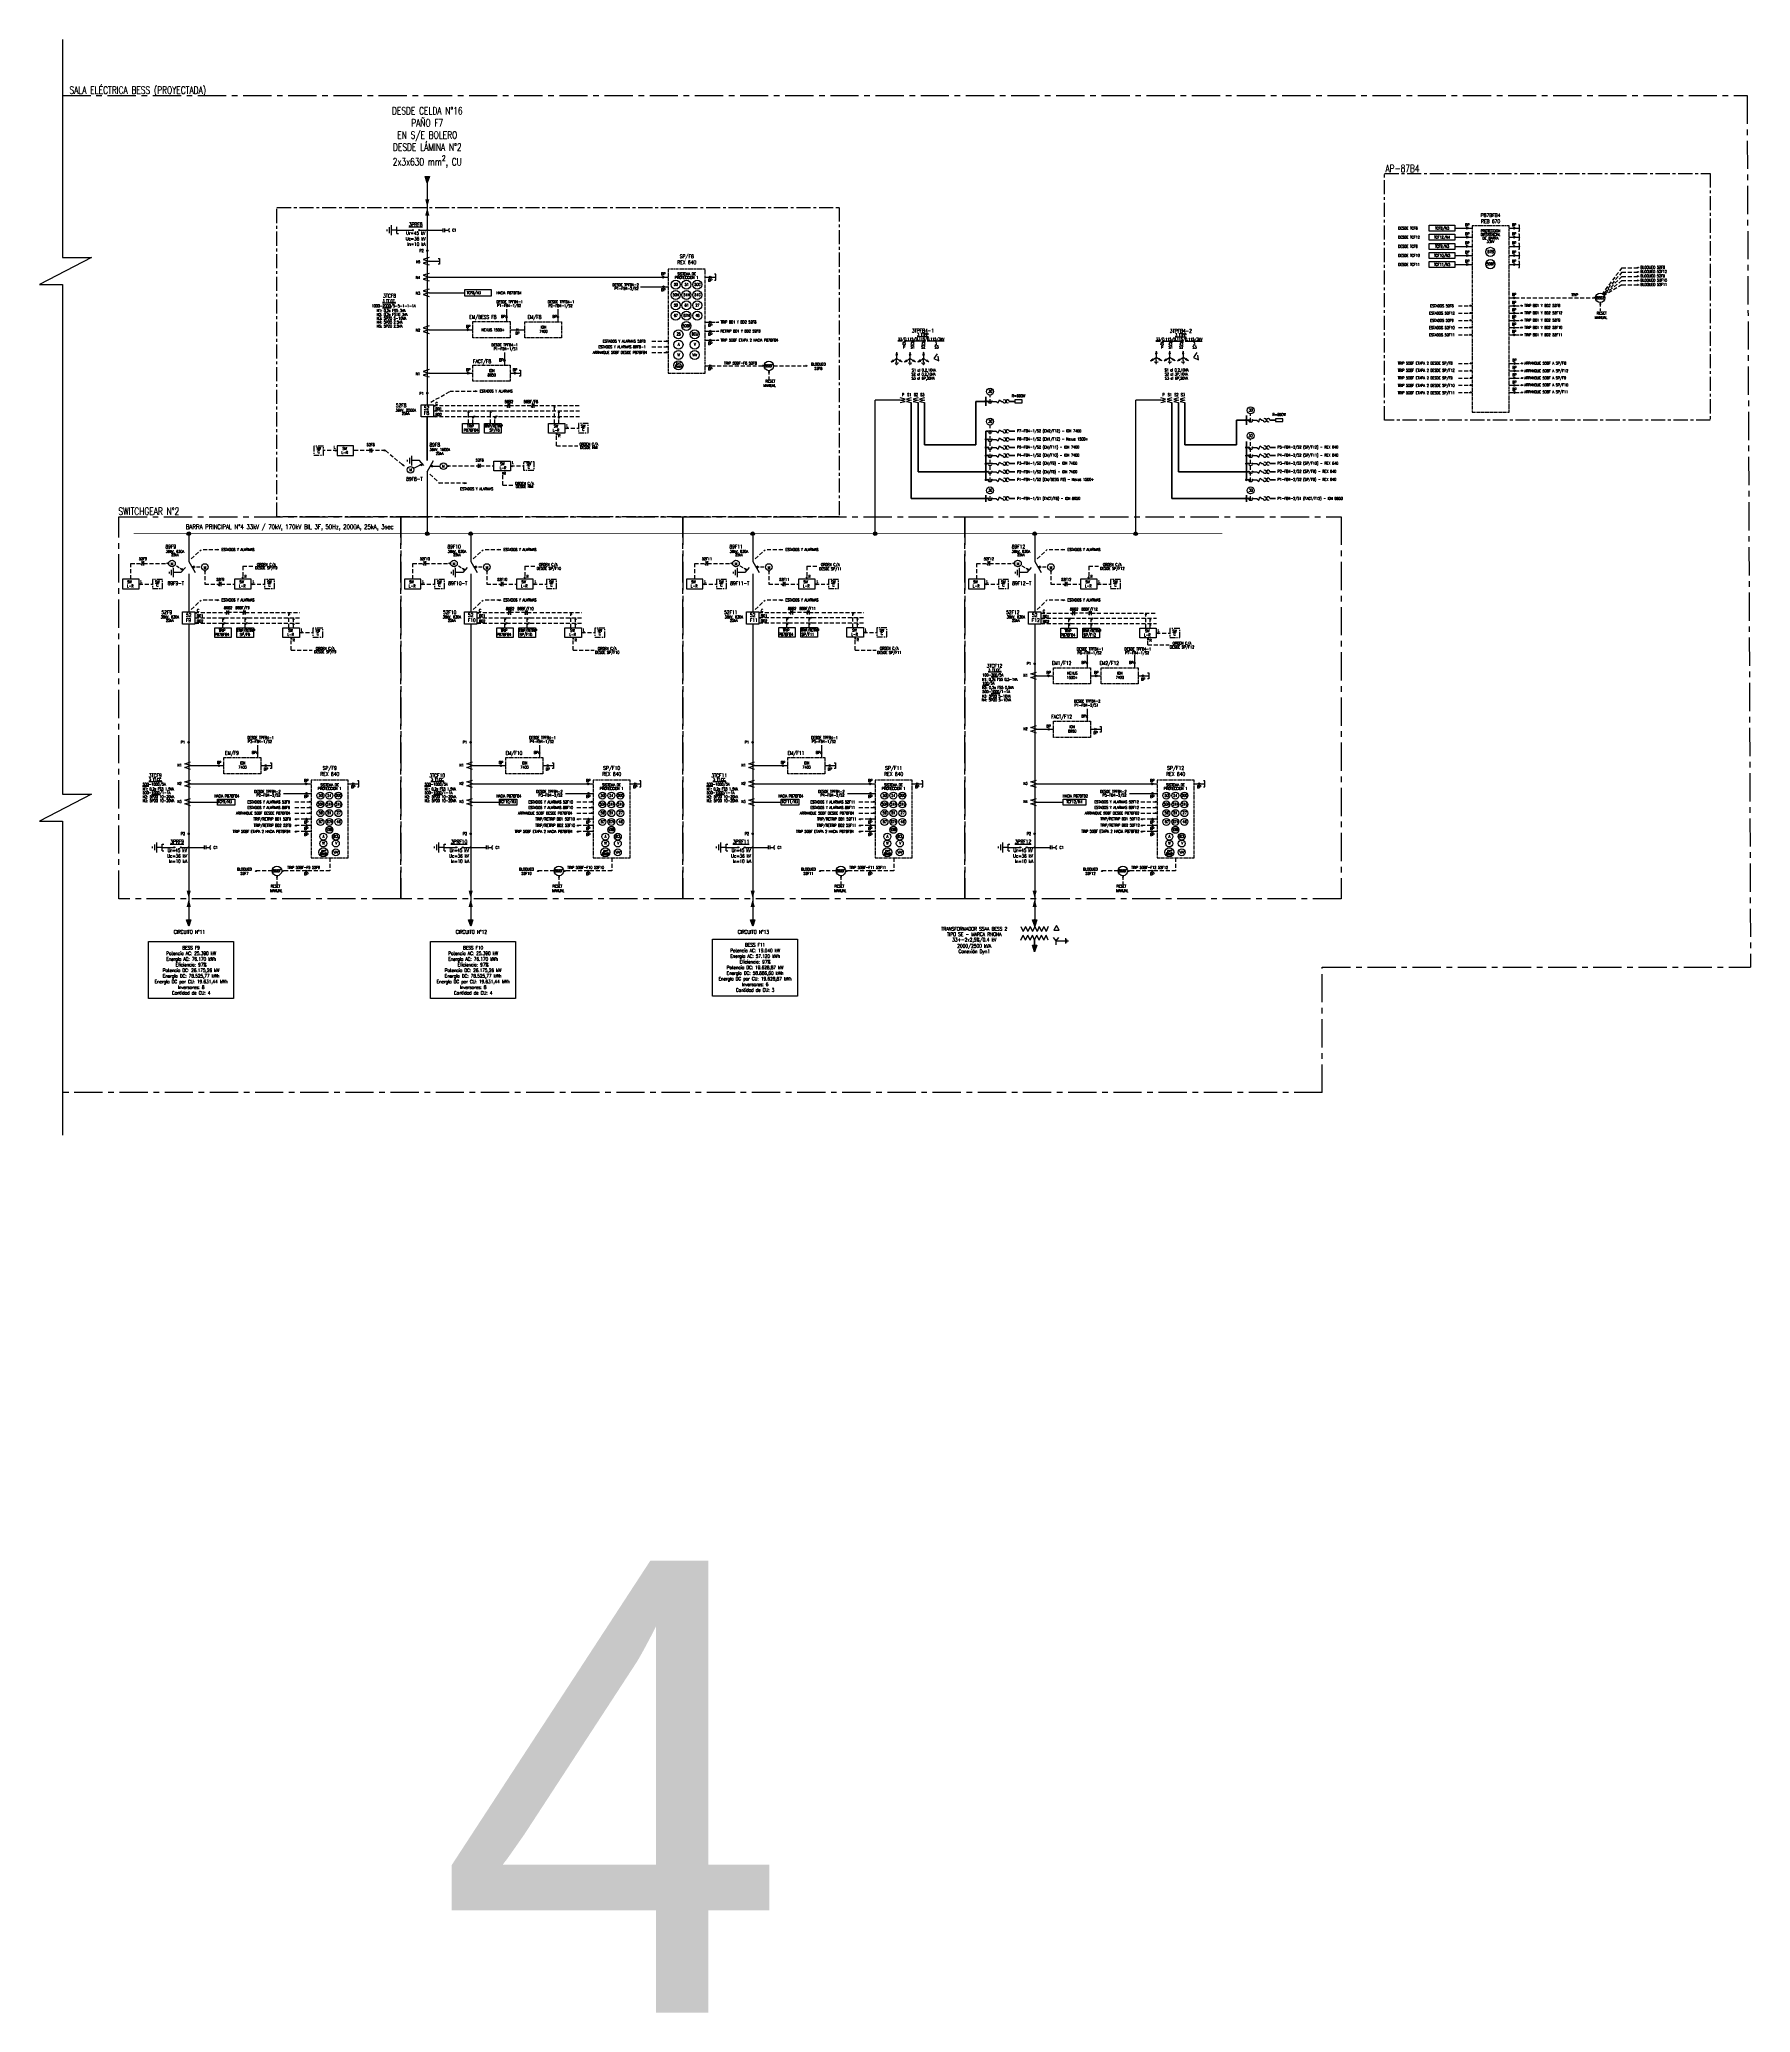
# Model space of a CAD drawing. Header units: millimetres. Extents: x -1355 to 3509, y -1443 to -567.
# Drawn here: x -1355 to -597, y -1441 to -567 of the extents above; entities that cross this region are included whole.
import ezdxf
from ezdxf.enums import TextEntityAlignment as Align

# ---------------------------------------------------------------- set-up
doc = ezdxf.new("R2010")
doc.units = ezdxf.units.MM
for name, pattern in [('CENTER', [2, 1.25, -0.25, 0.25, -0.25]), ('HIDDEN', [0.375, 0.25, -0.125]), ('RAYITAS2', [2, 1.5, -0.5])]:
    doc.linetypes.add(name, pattern=pattern)
for name, color, linetype in [('06EJES', 1, 'CENTER'), ('07SEGMENTOS', 6, 'HIDDEN'), ('ACEP-E-CABLES', 200, 'Continuous'), ('ACEP-E-CONDUCTOR', 30, 'Continuous'), ('ACEP-E-DATOS', 3, 'Continuous'), ('ACEP-E-EJES', 1, 'CENTER'), ('ACEP-E-EQUIPOS', 7, 'Continuous'), ('ACEP-E-SEGMENTOS', 1, 'HIDDEN'), ('ACEP-E-SIMBOLOGIA', 6, 'Continuous'), ('ACEP-E-TEXTOS', 3, 'Continuous'), ('SIMBOLOS', 6, 'Continuous'), ('TEXTOS', 7, 'Continuous')]:
    doc.layers.add(name, color=color, linetype=linetype)
doc.layers.add('CONDUCTOR', color=30, linetype='Continuous', lineweight=35)
doc.styles.add('Romans_0.85', font='romans.shx', dxfattribs={"width": 0.85})
doc.styles.get("Standard").update_dxf_attribs({"font": 'arial.ttf'})

# ---------------------------------------------------------------- blocks, each defined once
blk = doc.blocks.new('Flecha')
blk.add_hatch(color=256).paths.add_polyline_path([(0, 1.7), (-0.4, 0), (0.4, 0)])
for p, q in [((0, 1.7), (-0.4, 0)), ((-0.4, 0), (0.4, 0)), ((0, 1.7), (0.4, 0))]:
    blk.add_line(p, q)
blk = doc.blocks.new('DIAG-01')
for p, q in [((0, 0), (0, -2.6)), ((-3.5, -2.6), (3.5, -2.6)), ((-2, -4.1), (2, -4.1)), ((-0.6, -5.6), (0.6, -5.6))]:
    blk.add_line(p, q)
blk = doc.blocks.new('gen004')
blk.add_hatch(color=256).paths.add_polyline_path([(0, 1.16), (-0.38, 0), (0.38, 0)])
blk.add_lwpolyline([(0, 1.16), (-0.38, 0), (0.38, 0)], close=True)
blk = doc.blocks.new('diag-27')
blk.add_lwpolyline([(4.8, 3), (-4.8, 0), (4.8, -3), (-4.8, -6), (4.8, -9)])
blk = doc.blocks.new('DIAG-16')
blk.add_lwpolyline([(-1.8, -4), (0, -4), (0, 4), (-1.8, 4)])
at = {"const_width": 0.75}
blk.add_lwpolyline([(-0.4, 0, 1), (0.4, 0, 1)], format="xyb", close=True, dxfattribs=at)
blk = doc.blocks.new('A$C6181173A')
h = blk.add_hatch(color=256)
h.dxf.hatch_style = 1
h.paths.add_polyline_path([(0.3, 0.3), (0, 0.3, 0.414214), (0.3, 0)])
h.paths.add_polyline_path([(0.3, 0.6, 0.414214), (0, 0.3), (0.3, 0.3)])
h.paths.add_polyline_path([(0.3, 0.6), (0.3, 0.3), (0.6, 0.3, 0.414214)])
h.paths.add_polyline_path([(0.6, 0.3), (0.3, 0.3), (0.3, 0, 0.414214)])
blk.add_circle((0.3, 0.3), 0.308)
blk = doc.blocks.new('TRAFO1')
for p, q in [((1799, 54.4), (1800.2, 51.8)), ((1801.4, 54.4), (1800.2, 51.8)), ((1801.4, 54.4), (1802.6, 51.8)), ((1803.8, 54.4), (1802.6, 51.8)), ((1803.8, 54.4), (1805, 51.8)), ((1806.2, 54.4), (1805, 51.8)), ((1806.2, 54.4), (1806.2, 58.3)), ((1806.2, 54.4), (1807.4, 51.8)), ((1808.6, 54.4), (1807.4, 51.8)), ((1808.6, 54.4), (1809.7, 51.8)), ((1810.9, 54.4), (1809.7, 51.8)), ((1810.9, 54.4), (1812.1, 51.8)), ((1813.3, 54.4), (1812.1, 51.8)), ((1799, 47.3), (1800.2, 49.9)), ((1801.4, 47.3), (1800.2, 49.9)), ((1801.4, 47.3), (1802.6, 49.9)), ((1803.8, 47.3), (1802.6, 49.9)), ((1803.8, 47.3), (1805, 49.9)), ((1806.1, 47.3), (1805, 49.9)), ((1806.1, 47.3), (1807.3, 49.9)), ((1806.1, 43.4), (1806.1, 47.3)), ((1808.5, 47.3), (1807.3, 49.9)), ((1808.5, 47.3), (1809.7, 49.9)), ((1810.9, 47.3), (1809.7, 49.9)), ((1810.9, 47.3), (1812.1, 49.9)), ((1813.3, 47.3), (1812.1, 49.9))]:
    blk.add_line(p, q)

msp = doc.modelspace()

# ---------------------------------------------------------------- hatches: boundary and pattern name
at = {"layer": 'ACEP-E-CABLES'}
h = msp.add_hatch(color=256, dxfattribs=at)
h.dxf.hatch_style = 1
h.paths.add_polyline_path([(-1289.53, -785.92, 1), (-1287.93, -785.92, 1)])
h = msp.add_hatch(color=256, dxfattribs=at)
h.dxf.hatch_style = 1
h.paths.add_polyline_path([(-1289.53, -785.92, 1), (-1287.93, -785.92, 1)])
h = msp.add_hatch(color=256, dxfattribs=at)
h.dxf.hatch_style = 1
h.paths.add_polyline_path([(-1183.92, -785.92, 1), (-1182.32, -785.92, 1)])
h = msp.add_hatch(color=256, dxfattribs=at)
h.dxf.hatch_style = 1
h.paths.add_polyline_path([(-1164.69, -785.92, 1), (-1163.09, -785.92, 1)])
h = msp.add_hatch(color=256, dxfattribs=at)
h.dxf.hatch_style = 1
h.paths.add_polyline_path([(-1164.69, -785.92, 1), (-1163.09, -785.92, 1)])
h = msp.add_hatch(color=256, dxfattribs=at)
h.dxf.hatch_style = 1
h.paths.add_polyline_path([(-1039.85, -785.92, 1), (-1038.25, -785.92, 1)])
h = msp.add_hatch(color=256, dxfattribs=at)
h.dxf.hatch_style = 1
h.paths.add_polyline_path([(-1039.85, -785.92, 1), (-1038.25, -785.92, 1)])
h = msp.add_hatch(color=256, dxfattribs=at)
h.dxf.hatch_style = 1
h.paths.add_polyline_path([(-985.65, -785.91, 1), (-984.05, -785.91, 1)])
h = msp.add_hatch(color=256, dxfattribs=at)
h.dxf.hatch_style = 1
h.paths.add_polyline_path([(-985.62, -785.92, 1), (-984.03, -785.92, 1)])
h = msp.add_hatch(color=256, dxfattribs=at)
h.dxf.hatch_style = 1
h.paths.add_polyline_path([(-985.62, -785.92, 1), (-984.03, -785.92, 1)])
h = msp.add_hatch(color=256, dxfattribs=at)
h.dxf.hatch_style = 1
h.paths.add_polyline_path([(-915, -785.92, 1), (-913.41, -785.92, 1)])
h = msp.add_hatch(color=256, dxfattribs=at)
h.dxf.hatch_style = 1
h.paths.add_polyline_path([(-915, -785.92, 1), (-913.41, -785.92, 1)])
h = msp.add_hatch(color=256, dxfattribs=at)
h.dxf.hatch_style = 1
h.paths.add_polyline_path([(-870.29, -785.92, 1), (-868.69, -785.92, 1)])
h = msp.add_hatch(color=256, dxfattribs=at)
h.dxf.hatch_style = 1
h.paths.add_polyline_path([(-870.29, -785.92, 1), (-868.69, -785.92, 1)])
h = msp.add_hatch(color=256, dxfattribs=at)
h.dxf.hatch_style = 1
h.paths.add_polyline_path([(-870.29, -785.92, 1), (-868.69, -785.92, 1)])
h = msp.add_hatch(color=256, dxfattribs=at)
h.dxf.hatch_style = 1
h.paths.add_polyline_path([(-870.29, -785.92, 1), (-868.69, -785.92, 1)])
h = msp.add_hatch(color=256, dxfattribs=at)
h.dxf.hatch_style = 1
h.paths.add_polyline_path([(-870.29, -785.92, 1), (-868.69, -785.92, 1)])
at = {"layer": 'ACEP-E-EQUIPOS'}
for points in [[(-1182.19, -637.86), (-1184.05, -637.86), (-1183.12, -641.37)], [(-1182.19, -645.09), (-1184.05, -645.09), (-1183.12, -641.58)], [(-1287.8, -943.93), (-1289.66, -943.93), (-1288.73, -947.44)], [(-1287.8, -951.15), (-1289.66, -951.15), (-1288.73, -947.64)], [(-1162.96, -943.93), (-1164.82, -943.93), (-1163.89, -947.44)], [(-1162.96, -951.15), (-1164.82, -951.15), (-1163.89, -947.64)], [(-1038.12, -943.93), (-1039.98, -943.93), (-1039.05, -947.44)], [(-1038.12, -951.15), (-1039.98, -951.15), (-1039.05, -947.64)], [(-913.28, -943.93), (-915.14, -943.93), (-914.21, -947.44)], [(-913.28, -951.15), (-915.14, -951.15), (-914.21, -947.64)]]:
    msp.add_hatch(color=256, dxfattribs=at).paths.add_polyline_path(points)

# ---------------------------------------------------------------- linework, layer by layer
for points in [[(-922.95, -726.73), (-922.95, -727.94), (-919.73, -727.94), (-919.73, -726.73)], [(-807.61, -735.05), (-807.61, -736.26), (-804.39, -736.26), (-804.39, -735.05)]]:
    msp.add_lwpolyline(points, close=True)
at = {"layer": '06EJES', "ltscale": 2}
for points in [[(-1228.99, -747.11), (-1233.41, -747.11), (-1233.41, -751.14), (-1228.99, -751.14)], [(-1140.33, -753.9), (-1135.92, -753.9), (-1135.92, -757.93), (-1140.33, -757.93)]]:
    msp.add_lwpolyline(points, close=True, dxfattribs=at)
at = {"layer": '07SEGMENTOS', "color": 1, "linetype": 'HIDDEN', "ltscale": 7}
for p, q in [((-933.98, -728.12), (-933.98, -724.54)), ((-818.64, -736.44), (-818.64, -732.86)), ((-933.97, -762.85), (-933.97, -737.82)), ((-1223.04, -749.12), (-1228.99, -749.12)), ((-1208.47, -749.12), (-1215.71, -749.12)), ((-1201.62, -749.12), (-1207.65, -749.12)), ((-1201.62, -749.12), (-1193.43, -755.96)), ((-818.63, -762.85), (-818.63, -744.08)), ((-1181.98, -759.61), (-1177.67, -763.63)), ((-1174.55, -755.92), (-1160.46, -755.92)), ((-1159.64, -755.92), (-1153.61, -755.92)), ((-1149.68, -764.39), (-1149.68, -758.7)), ((-1146.28, -755.92), (-1140.33, -755.92)), ((-1165.75, -763.63), (-1177.67, -763.63)), ((-1149.68, -764.39), (-1145.02, -764.39)), ((-933.98, -771.11), (-933.98, -768.31)), ((-818.64, -771.11), (-818.64, -768.31))]:
    msp.add_line(p, q, dxfattribs=at)
at = {"layer": 'ACEP-E-CABLES'}
for p, q in [((-1183.12, -630.64), (-1183.12, -728.83)), ((-1196.42, -651.57), (-1189.81, -651.57)), ((-1186.42, -651.57), (-1182.9, -651.57)), ((-1183.12, -651.57), (-1176.08, -651.57)), ((-1175.28, -651.57), (-1173.76, -651.57)), ((-973.7, -726.82), (-984.83, -726.82)), ((-984.83, -785.92), (-984.83, -726.82)), ((-858.36, -726.82), (-869.49, -726.82)), ((-869.49, -785.92), (-869.49, -726.82)), ((-1183.12, -753.59), (-1183.12, -734.26)), ((-1183.12, -734.26), (-1183.12, -753.59)), ((-1183.12, -734.26), (-1183.12, -753.26)), ((-1183.12, -758.5), (-1183.12, -785.92)), ((-1288.73, -785.92), (-1288.73, -798.22)), ((-1163.89, -785.92), (-1163.89, -798.22)), ((-1039.05, -785.92), (-1039.05, -798.22)), ((-914.2, -785.92), (-914.2, -798.22)), ((-1288.73, -803.66), (-1288.73, -820.55)), ((-1163.89, -803.66), (-1163.89, -820.55)), ((-1039.05, -803.66), (-1039.05, -820.55)), ((-914.2, -803.66), (-914.2, -820.55)), ((-1288.73, -825.98), (-1288.73, -956.88)), ((-1163.89, -825.98), (-1163.89, -956.88)), ((-1039.05, -825.98), (-1039.05, -956.88)), ((-914.2, -825.98), (-914.2, -947.56)), ((-914.2, -825.98), (-914.2, -956.88)), ((-1300.33, -924.82), (-1295.36, -924.82)), ((-1292.01, -924.82), (-1288.52, -924.82)), ((-1288.73, -924.82), (-1281.75, -924.82)), ((-1280.96, -924.82), (-1279.45, -924.82)), ((-1175.49, -924.82), (-1170.52, -924.82)), ((-1167.16, -924.82), (-1163.67, -924.82)), ((-1163.89, -924.82), (-1156.91, -924.82)), ((-1156.11, -924.82), (-1154.6, -924.82)), ((-1050.65, -924.82), (-1045.68, -924.82)), ((-1042.32, -924.82), (-1038.83, -924.82)), ((-1039.05, -924.82), (-1032.07, -924.82)), ((-1031.27, -924.82), (-1029.76, -924.82)), ((-925.8, -924.82), (-920.84, -924.82)), ((-917.48, -924.82), (-913.99, -924.82)), ((-914.2, -924.82), (-907.23, -924.82)), ((-906.43, -924.82), (-904.92, -924.82))]:
    msp.add_line(p, q, dxfattribs=at)
for points in [[(-1306.52, -966.5), (-1268.87, -966.5), (-1268.87, -991.76), (-1306.52, -991.76)], [(-1181.68, -966.5), (-1144.03, -966.5), (-1144.03, -991.76), (-1181.68, -991.76)], [(-1056.83, -965.44), (-1019.19, -965.44), (-1019.19, -990.7), (-1056.83, -990.7)]]:
    msp.add_lwpolyline(points, close=True, dxfattribs=at)
for centre in [(-1288.73, -785.92), (-1288.73, -785.92), (-1183.12, -785.92), (-1163.89, -785.92), (-1163.89, -785.92), (-1039.05, -785.92), (-1039.05, -785.92), (-984.83, -785.92), (-984.83, -785.92), (-914.2, -785.92), (-914.2, -785.92), (-869.49, -785.92), (-869.49, -785.92), (-869.49, -785.92), (-869.49, -785.92)]:
    msp.add_circle(centre, 0.799, dxfattribs=at)
at = {"layer": 'ACEP-E-CONDUCTOR'}
msp.add_line((-914.23, -965.91), (-914.23, -971.05), dxfattribs=at)
at = {"layer": 'ACEP-E-CONDUCTOR', "const_width": 0.403}
msp.add_lwpolyline([(-1313.08, -785.92), (-831.09, -785.92)], dxfattribs=at)
at = {"layer": 'ACEP-E-DATOS'}
for points in [[(-739.55, -649.32), (-728.14, -649.32), (-728.14, -651.99), (-739.55, -651.99)], [(-739.55, -653.35), (-728.14, -653.35), (-728.14, -656.01), (-739.55, -656.01)], [(-739.55, -657.38), (-728.14, -657.38), (-728.14, -660.04), (-739.55, -660.04)], [(-739.55, -661.4), (-728.14, -661.4), (-728.14, -664.07), (-739.55, -664.07)], [(-739.55, -665.43), (-728.14, -665.43), (-728.14, -668.09), (-739.55, -668.09)], [(-1166.66, -680.59), (-1154.62, -680.59), (-1154.62, -677.93), (-1166.66, -677.93)], [(-1167.59, -737.08), (-1160.26, -737.08), (-1160.26, -741.35), (-1167.59, -741.35)], [(-1157.77, -737.08), (-1150.44, -737.08), (-1150.44, -741.35), (-1157.77, -741.35)], [(-1129.51, -737.08), (-1122.18, -737.08), (-1122.18, -741.35), (-1129.51, -741.35)], [(-1223.04, -751.26), (-1215.71, -751.26), (-1215.71, -746.98), (-1223.04, -746.98)], [(-1146.28, -758.05), (-1153.61, -758.05), (-1153.61, -753.78), (-1146.28, -753.78)], [(-1310.74, -806.06), (-1318.07, -806.06), (-1318.07, -810.34), (-1310.74, -810.34)], [(-1261.12, -806.06), (-1268.45, -806.06), (-1268.45, -810.34), (-1261.12, -810.34)], [(-1185.9, -806.06), (-1193.23, -806.06), (-1193.23, -810.34), (-1185.9, -810.34)], [(-1136.28, -806.06), (-1143.61, -806.06), (-1143.61, -810.34), (-1136.28, -810.34)], [(-1061.06, -806.06), (-1068.39, -806.06), (-1068.39, -810.34), (-1061.06, -810.34)], [(-1011.43, -806.06), (-1018.76, -806.06), (-1018.76, -810.34), (-1011.43, -810.34)], [(-936.22, -806.06), (-943.55, -806.06), (-943.55, -810.34), (-936.22, -810.34)], [(-886.59, -806.06), (-893.92, -806.06), (-893.92, -810.34), (-886.59, -810.34)], [(-1277.23, -827.55), (-1269.9, -827.55), (-1269.9, -831.83), (-1277.23, -831.83)], [(-1267.41, -827.55), (-1260.08, -827.55), (-1260.08, -831.83), (-1267.41, -831.83)], [(-1247.02, -827.55), (-1239.69, -827.55), (-1239.69, -831.83), (-1247.02, -831.83)], [(-1152.39, -827.56), (-1145.05, -827.56), (-1145.05, -831.83), (-1152.39, -831.83)], [(-1142.57, -827.56), (-1135.24, -827.56), (-1135.24, -831.83), (-1142.57, -831.83)], [(-1122.18, -827.56), (-1114.85, -827.56), (-1114.85, -831.83), (-1122.18, -831.83)], [(-1027.54, -827.47), (-1020.21, -827.47), (-1020.21, -831.75), (-1027.54, -831.75)], [(-1017.73, -827.47), (-1010.39, -827.47), (-1010.39, -831.75), (-1017.73, -831.75)], [(-997.33, -827.47), (-990, -827.47), (-990, -831.75), (-997.33, -831.75)], [(-902.7, -827.77), (-895.37, -827.77), (-895.37, -832.05), (-902.7, -832.05)], [(-892.88, -827.77), (-885.55, -827.77), (-885.55, -832.05), (-892.88, -832.05)], [(-867.71, -827.77), (-860.38, -827.77), (-860.38, -832.05), (-867.71, -832.05)], [(-1276.05, -903.4), (-1268.31, -903.4), (-1268.31, -906.06), (-1276.05, -906.06)], [(-1151.21, -903.4), (-1143.46, -903.4), (-1143.46, -906.06), (-1151.21, -906.06)], [(-1026.37, -903.4), (-1018.62, -903.4), (-1018.62, -906.06), (-1026.37, -906.06)], [(-901.53, -903.4), (-891.59, -903.4), (-891.59, -906.06), (-901.53, -906.06)]]:
    msp.add_lwpolyline(points, close=True, dxfattribs=at)
at = {"layer": 'ACEP-E-EJES', "linetype": 'Continuous', "ltscale": 10}
for points in [[(-1344.64, -567.12), (-1344.64, -663.6)], [(-1344.64, -663.6), (-1331.84, -663.6), (-1354.81, -675.56), (-1344.64, -675.56)], [(-1344.64, -675.56), (-1344.64, -901.22)], [(-1344.64, -901.22), (-1331.84, -901.22), (-1354.81, -913.19), (-1344.64, -913.19)], [(-1344.64, -913.19), (-1344.64, -1052.17)]]:
    msp.add_lwpolyline(points, dxfattribs=at)
at = {"layer": 'ACEP-E-EJES', "ltscale": 10}
for points in [[(-1344.64, -591.95), (-598.78, -591.95), (-597.28, -977.88)], [(-786.88, -1033.39), (-786.88, -977.88), (-597.28, -977.88)], [(-786.88, -1033.39), (-1344.64, -1033.39)]]:
    msp.add_lwpolyline(points, dxfattribs=at)
at = {"layer": 'ACEP-E-EJES', "ltscale": 5}
for points in [[(-759.29, -626.44), (-615.09, -626.44), (-615.09, -735.66), (-759.29, -735.66)], [(-1249.69, -641.49), (-1000.79, -641.49), (-1000.79, -778.42), (-1249.69, -778.42)]]:
    msp.add_lwpolyline(points, close=True, dxfattribs=at)
at = {"layer": 'ACEP-E-EJES'}
for points in [[(-720.58, -732.16), (-704.14, -732.16), (-704.14, -649.68), (-720.58, -649.68)], [(-1076.48, -714.87), (-1060.04, -714.87), (-1060.04, -668.77), (-1076.48, -668.77)], [(-1162.88, -692.03), (-1146.44, -692.03), (-1146.44, -699.19), (-1162.88, -699.19)], [(-1139.99, -692.06), (-1123.67, -692.06), (-1123.67, -699.17), (-1139.99, -699.17)], [(-1162.88, -711.31), (-1146.44, -711.31), (-1146.44, -718.47), (-1162.88, -718.47)], [(-905.89, -845.26), (-889.45, -845.26), (-889.45, -852.42), (-905.89, -852.42)], [(-884.81, -845.26), (-868.37, -845.26), (-868.37, -852.42), (-884.81, -852.42)], [(-905.89, -868.95), (-889.45, -868.95), (-889.45, -876.11), (-905.89, -876.11)], [(-1273.2, -885.04), (-1256.75, -885.04), (-1256.75, -892.2), (-1273.2, -892.2)], [(-1148.36, -885.04), (-1131.91, -885.04), (-1131.91, -892.2), (-1148.36, -892.2)], [(-1023.51, -885.04), (-1007.07, -885.04), (-1007.07, -892.2), (-1023.51, -892.2)], [(-1234.54, -929.45), (-1218.09, -929.45), (-1218.09, -894.99), (-1234.54, -894.99)], [(-1109.69, -929.45), (-1093.25, -929.45), (-1093.25, -894.99), (-1109.69, -894.99)], [(-984.85, -929.45), (-968.41, -929.45), (-968.41, -894.99), (-984.85, -894.99)], [(-860.01, -929.45), (-843.56, -929.45), (-843.56, -894.99), (-860.01, -894.99)]]:
    msp.add_lwpolyline(points, close=True, dxfattribs=at)
at = {"layer": 'ACEP-E-EJES', "ltscale": 2}
for points in [[(-1116.23, -741.23), (-1111.82, -741.23), (-1111.82, -737.2), (-1116.23, -737.2)], [(-1304.79, -810.21), (-1300.38, -810.21), (-1300.38, -806.19), (-1304.79, -806.19)], [(-1255.17, -810.21), (-1250.75, -810.21), (-1250.75, -806.19), (-1255.17, -806.19)], [(-1179.95, -810.21), (-1175.53, -810.21), (-1175.53, -806.19), (-1179.95, -806.19)], [(-1130.33, -810.21), (-1125.91, -810.21), (-1125.91, -806.19), (-1130.33, -806.19)], [(-1055.11, -810.21), (-1050.69, -810.21), (-1050.69, -806.19), (-1055.11, -806.19)], [(-1005.48, -810.21), (-1001.07, -810.21), (-1001.07, -806.19), (-1005.48, -806.19)], [(-930.27, -810.21), (-925.85, -810.21), (-925.85, -806.19), (-930.27, -806.19)], [(-880.64, -810.21), (-876.23, -810.21), (-876.23, -806.19), (-880.64, -806.19)], [(-1233.74, -831.71), (-1229.32, -831.71), (-1229.32, -827.68), (-1233.74, -827.68)], [(-1108.9, -831.71), (-1104.48, -831.71), (-1104.48, -827.68), (-1108.9, -827.68)], [(-984.05, -831.63), (-979.64, -831.63), (-979.64, -827.6), (-984.05, -827.6)], [(-854.43, -831.93), (-850.01, -831.93), (-850.01, -827.9), (-854.43, -827.9)]]:
    msp.add_lwpolyline(points, close=True, dxfattribs=at)
at = {"layer": 'ACEP-E-EJES', "ltscale": 10}
for points in [[(-1319.69, -778.42), (-1194.85, -778.42), (-1194.85, -947.56), (-1319.69, -947.56)], [(-1194.85, -778.42), (-1070, -778.42), (-1070, -947.56), (-1194.85, -947.56)], [(-1070, -778.42), (-945.16, -778.42), (-945.16, -947.56), (-1070, -947.56)], [(-945.16, -778.42), (-778.59, -778.42), (-778.59, -947.56), (-945.16, -947.56)]]:
    msp.add_lwpolyline(points, close=True, dxfattribs=at)
at = {"layer": 'ACEP-E-EQUIPOS'}
for p, q in [((-1196.53, -651.57), (-1197.26, -651.57)), ((-1196.53, -653.06), (-1196.53, -650.12)), ((-1196.53, -653.06), (-1195.81, -653.06)), ((-1176.08, -652.37), (-1176.08, -650.78)), ((-1175.28, -652.36), (-1175.28, -650.78)), ((-1185.84, -728.83), (-1180.4, -728.83)), ((-1185.84, -734.26), (-1185.84, -728.83)), ((-1180.4, -728.83), (-1180.4, -734.26)), ((-1147.73, -730), (-1146.5, -728.48)), ((-1147.48, -728.34), (-1147.48, -730.15)), ((-1146.7, -728.34), (-1146.7, -730.15)), ((-1136.97, -730), (-1135.75, -728.48)), ((-1136.72, -728.34), (-1136.72, -730.15)), ((-1135.95, -728.34), (-1135.95, -730.15)), ((-971.61, -726.3), (-973.7, -725.78)), ((-973.7, -726.82), (-971.61, -726.3)), ((-971.61, -727.35), (-973.7, -726.82)), ((-973.7, -727.87), (-971.61, -727.35)), ((-968.85, -725.78), (-970.94, -726.3)), ((-970.94, -726.3), (-968.85, -726.82)), ((-968.85, -726.82), (-970.94, -727.35)), ((-970.94, -727.35), (-968.85, -727.87)), ((-965.86, -725.78), (-967.95, -726.3)), ((-967.95, -726.3), (-965.86, -726.82)), ((-965.86, -726.82), (-967.95, -727.35)), ((-967.95, -727.35), (-965.86, -727.87)), ((-963.06, -725.78), (-965.15, -726.3)), ((-965.15, -726.3), (-963.06, -726.82)), ((-963.06, -726.82), (-965.15, -727.35)), ((-965.15, -727.35), (-963.06, -727.87)), ((-932.91, -727.34), (-931.25, -727.34)), ((-931.25, -727.34), (-930.38, -728.04)), ((-930.38, -728.04), (-929.8, -726.63)), ((-929.8, -726.63), (-928.97, -727.34)), ((-928.97, -727.34), (-928.35, -727.34)), ((-856.27, -726.3), (-858.36, -725.78)), ((-858.36, -726.82), (-856.27, -726.3)), ((-856.27, -727.35), (-858.36, -726.82)), ((-858.36, -727.87), (-856.27, -727.35)), ((-853.51, -725.78), (-855.6, -726.3)), ((-855.6, -726.3), (-853.51, -726.82)), ((-853.51, -726.82), (-855.6, -727.35)), ((-855.6, -727.35), (-853.51, -727.87)), ((-850.52, -725.78), (-852.61, -726.3)), ((-852.61, -726.3), (-850.52, -726.82)), ((-850.52, -726.82), (-852.61, -727.35)), ((-852.61, -727.35), (-850.52, -727.87)), ((-847.72, -725.78), (-849.81, -726.3)), ((-849.81, -726.3), (-847.72, -726.82)), ((-847.72, -726.82), (-849.81, -727.35)), ((-849.81, -727.35), (-847.72, -727.87)), ((-1180.4, -734.26), (-1185.84, -734.26)), ((-932.91, -740.6), (-931.24, -740.6)), ((-931.24, -740.6), (-930.37, -741.3)), ((-930.37, -741.3), (-929.79, -739.9)), ((-929.79, -739.9), (-928.96, -740.6)), ((-928.96, -740.6), (-928.34, -740.6)), ((-817.58, -735.65), (-815.91, -735.65)), ((-815.91, -735.65), (-815.04, -736.36)), ((-815.04, -736.36), (-814.46, -734.95)), ((-814.46, -734.95), (-813.63, -735.65)), ((-813.63, -735.65), (-813.01, -735.65)), ((-932.91, -744.18), (-931.24, -744.18)), ((-932.91, -747.75), (-931.24, -747.75)), ((-931.24, -744.18), (-930.37, -744.88)), ((-931.24, -747.75), (-930.37, -748.46)), ((-930.37, -744.88), (-929.79, -743.48)), ((-930.37, -748.46), (-929.79, -747.05)), ((-930.37, -752.03), (-929.79, -750.63)), ((-929.79, -743.48), (-928.96, -744.18)), ((-929.79, -747.05), (-928.96, -747.75)), ((-929.79, -750.63), (-928.96, -751.33)), ((-928.96, -744.18), (-928.34, -744.18)), ((-928.96, -747.75), (-928.34, -747.75)), ((-817.57, -747.75), (-815.9, -747.75)), ((-815.9, -747.75), (-815.03, -748.46)), ((-815.03, -748.46), (-814.45, -747.05)), ((-815.03, -752.03), (-814.45, -750.63)), ((-814.45, -747.05), (-813.62, -747.75)), ((-814.45, -750.63), (-813.62, -751.33)), ((-813.62, -747.75), (-813, -747.75)), ((-1186.58, -753.59), (-1188.42, -753.59)), ((-1184.62, -755.76), (-1186.58, -753.59)), ((-1183.12, -758.5), (-1180.29, -753.59)), ((-932.92, -758.49), (-931.25, -758.49)), ((-932.91, -751.33), (-931.24, -751.33)), ((-932.91, -754.91), (-931.24, -754.91)), ((-931.25, -758.49), (-930.38, -759.19)), ((-931.24, -751.33), (-930.37, -752.03)), ((-931.24, -754.91), (-930.37, -755.61)), ((-930.38, -759.19), (-929.8, -757.78)), ((-930.37, -755.61), (-929.79, -754.21)), ((-929.8, -757.78), (-928.97, -758.49)), ((-929.79, -754.21), (-928.96, -754.91)), ((-928.97, -758.49), (-928.35, -758.49)), ((-928.96, -751.33), (-928.34, -751.33)), ((-928.96, -754.91), (-928.34, -754.91)), ((-817.57, -751.33), (-815.9, -751.33)), ((-817.57, -754.91), (-815.9, -754.91)), ((-817.57, -758.49), (-815.9, -758.49)), ((-815.9, -751.33), (-815.03, -752.03)), ((-815.9, -754.91), (-815.03, -755.61)), ((-815.9, -758.49), (-815.03, -759.19)), ((-815.03, -755.61), (-814.45, -754.21)), ((-815.03, -759.19), (-814.45, -757.78)), ((-814.45, -754.21), (-813.62, -754.91)), ((-814.45, -757.78), (-813.62, -758.49)), ((-813.62, -751.33), (-813, -751.33)), ((-813.62, -754.91), (-813, -754.91)), ((-813.62, -758.49), (-813, -758.49)), ((-932.91, -762.06), (-931.24, -762.06)), ((-931.24, -762.06), (-930.37, -762.76)), ((-930.37, -762.76), (-929.79, -761.36)), ((-929.79, -761.36), (-928.96, -762.06)), ((-928.96, -762.06), (-928.34, -762.06)), ((-817.57, -762.06), (-815.9, -762.06)), ((-815.9, -762.06), (-815.03, -762.76)), ((-815.03, -762.76), (-814.45, -761.36)), ((-814.45, -761.36), (-813.62, -762.06)), ((-813.62, -762.06), (-813, -762.06)), ((-932.91, -770.32), (-931.25, -770.32)), ((-931.25, -770.32), (-930.38, -771.03)), ((-930.38, -771.03), (-929.8, -769.62)), ((-929.8, -769.62), (-928.97, -770.32)), ((-928.97, -770.32), (-928.35, -770.32)), ((-817.58, -770.32), (-815.91, -770.32)), ((-815.91, -770.32), (-815.04, -771.03)), ((-815.04, -771.03), (-814.46, -769.62)), ((-814.46, -769.62), (-813.63, -770.32)), ((-813.63, -770.32), (-813.01, -770.32)), ((-1309.72, -799.81), (-1308.5, -798.3)), ((-1309.47, -798.15), (-1309.47, -799.96)), ((-1308.7, -798.15), (-1308.7, -799.96)), ((-1292.19, -803.13), (-1294.03, -803.13)), ((-1290.23, -800.96), (-1292.19, -803.13)), ((-1288.73, -798.22), (-1285.9, -803.13)), ((-1184.88, -799.81), (-1183.65, -798.3)), ((-1184.63, -798.15), (-1184.63, -799.96)), ((-1183.86, -798.15), (-1183.86, -799.96)), ((-1167.35, -803.13), (-1169.19, -803.13)), ((-1165.39, -800.96), (-1167.35, -803.13)), ((-1163.89, -798.22), (-1161.06, -803.13)), ((-1060.04, -799.81), (-1058.81, -798.3)), ((-1059.79, -798.15), (-1059.79, -799.96)), ((-1059.01, -798.15), (-1059.01, -799.96)), ((-1042.5, -803.13), (-1044.35, -803.13)), ((-1040.55, -800.96), (-1042.5, -803.13)), ((-1039.05, -798.22), (-1036.22, -803.13)), ((-935.2, -799.81), (-933.97, -798.3)), ((-934.95, -798.15), (-934.95, -799.96)), ((-934.17, -798.15), (-934.17, -799.96)), ((-917.66, -803.13), (-919.51, -803.13)), ((-915.71, -800.96), (-917.66, -803.13)), ((-914.2, -798.22), (-911.37, -803.13)), ((-1275.5, -808.96), (-1274.27, -807.44)), ((-1275.25, -807.29), (-1275.25, -809.11)), ((-1274.47, -807.29), (-1274.47, -809.11)), ((-1150.66, -808.96), (-1149.43, -807.44)), ((-1150.41, -807.29), (-1150.41, -809.11)), ((-1149.63, -807.29), (-1149.63, -809.11)), ((-1025.82, -808.96), (-1024.59, -807.44)), ((-1025.56, -807.29), (-1025.56, -809.11)), ((-1024.79, -807.29), (-1024.79, -809.11)), ((-900.97, -808.96), (-899.75, -807.44)), ((-900.72, -807.29), (-900.72, -809.11)), ((-899.95, -807.29), (-899.95, -809.11)), ((-1291.45, -820.55), (-1286.01, -820.55)), ((-1291.45, -825.98), (-1291.45, -820.55)), ((-1286.01, -820.55), (-1286.01, -825.98)), ((-1272.2, -821.63), (-1270.97, -820.11)), ((-1271.94, -819.96), (-1271.94, -821.77)), ((-1271.17, -819.96), (-1271.17, -821.77)), ((-1264.8, -821.63), (-1263.57, -820.11)), ((-1264.55, -819.96), (-1264.55, -821.77)), ((-1263.77, -819.96), (-1263.77, -821.77)), ((-1166.61, -820.55), (-1161.17, -820.55)), ((-1166.61, -825.98), (-1166.61, -820.55)), ((-1161.17, -820.55), (-1161.17, -825.98)), ((-1147.35, -821.63), (-1146.13, -820.11)), ((-1147.1, -819.96), (-1147.1, -821.78)), ((-1146.33, -819.96), (-1146.33, -821.78)), ((-1139.95, -821.63), (-1138.73, -820.11)), ((-1139.7, -819.96), (-1139.7, -821.78)), ((-1138.93, -819.96), (-1138.93, -821.78)), ((-1041.77, -820.55), (-1036.33, -820.55)), ((-1041.77, -825.98), (-1041.77, -820.55)), ((-1036.33, -820.55), (-1036.33, -825.98)), ((-1022.51, -821.55), (-1021.28, -820.03)), ((-1022.26, -819.88), (-1022.26, -821.69)), ((-1021.49, -819.88), (-1021.49, -821.69)), ((-1015.11, -821.55), (-1013.89, -820.03)), ((-1014.86, -819.88), (-1014.86, -821.69)), ((-1014.09, -819.88), (-1014.09, -821.69)), ((-916.92, -820.55), (-911.49, -820.55)), ((-916.92, -825.98), (-916.92, -820.55)), ((-911.49, -820.55), (-911.49, -825.98)), ((-897.67, -821.85), (-896.44, -820.33)), ((-897.42, -820.18), (-897.42, -821.99)), ((-896.64, -820.18), (-896.64, -821.99)), ((-890.27, -821.85), (-889.04, -820.33)), ((-890.02, -820.18), (-890.02, -821.99)), ((-889.25, -820.18), (-889.25, -821.99)), ((-1286.01, -825.98), (-1291.45, -825.98)), ((-1161.17, -825.98), (-1166.61, -825.98)), ((-1036.33, -825.98), (-1041.77, -825.98)), ((-911.49, -825.98), (-916.92, -825.98)), ((-1300.44, -924.82), (-1301.16, -924.82)), ((-1300.44, -923.38), (-1299.72, -923.38)), ((-1300.44, -926.3), (-1300.44, -923.38)), ((-1281.75, -925.61), (-1281.75, -924.04)), ((-1280.96, -925.61), (-1280.96, -924.03)), ((-1175.59, -924.82), (-1176.31, -924.82)), ((-1175.59, -923.38), (-1174.88, -923.38)), ((-1175.59, -926.3), (-1175.59, -923.38)), ((-1156.91, -925.61), (-1156.91, -924.04)), ((-1156.11, -925.61), (-1156.11, -924.03)), ((-1050.75, -924.82), (-1051.47, -924.82)), ((-1050.75, -923.38), (-1050.04, -923.38)), ((-1050.75, -926.3), (-1050.75, -923.38)), ((-1032.07, -925.61), (-1032.07, -924.04)), ((-1031.27, -925.61), (-1031.27, -924.03)), ((-925.91, -924.82), (-926.63, -924.82)), ((-925.91, -923.38), (-925.19, -923.38)), ((-925.91, -926.3), (-925.91, -923.38)), ((-907.23, -925.61), (-907.23, -924.04)), ((-906.43, -925.61), (-906.43, -924.03)), ((-1300.44, -926.3), (-1299.72, -926.3)), ((-1175.59, -926.3), (-1174.88, -926.3)), ((-1050.75, -926.3), (-1050.04, -926.3)), ((-925.91, -926.3), (-925.19, -926.3)), ((-906.03, -964.71), (-904.84, -966.22)), ((-903.65, -964.71), (-904.84, -966.22)), ((-904.84, -966.22), (-904.84, -967.92)), ((-904.84, -966.22), (-901.31, -966.22))]:
    msp.add_line(p, q, dxfattribs=at)
at = {"layer": 'ACEP-E-EQUIPOS', "color": 7}
for p, q in [((-723.13, -651.07), (-722.29, -650.23)), ((-722.29, -651.07), (-723.13, -650.23)), ((-723.13, -655.1), (-722.29, -654.26)), ((-722.29, -655.1), (-723.13, -654.26)), ((-702.43, -650.23), (-701.59, -651.07)), ((-701.59, -650.23), (-702.43, -651.07)), ((-702.43, -654.26), (-701.59, -655.1)), ((-701.59, -654.26), (-702.43, -655.1)), ((-723.13, -659.13), (-722.29, -658.29)), ((-722.29, -659.13), (-723.13, -658.29)), ((-723.13, -663.15), (-722.29, -662.32)), ((-722.29, -663.15), (-723.13, -662.32)), ((-702.43, -658.29), (-701.59, -659.13)), ((-701.59, -658.29), (-702.43, -659.13)), ((-702.43, -662.32), (-701.59, -663.15)), ((-701.59, -662.32), (-702.43, -663.15)), ((-1079.03, -672.77), (-1078.19, -671.93)), ((-1078.19, -672.77), (-1079.03, -671.93)), ((-1058.33, -671.93), (-1057.49, -672.77)), ((-1057.49, -671.93), (-1058.33, -672.77)), ((-723.13, -667.18), (-722.29, -666.34)), ((-722.29, -667.18), (-723.13, -666.34)), ((-702.43, -666.34), (-701.59, -667.18)), ((-701.59, -666.34), (-702.43, -667.18)), ((-1079.03, -676.21), (-1078.19, -677.04)), ((-1078.19, -676.21), (-1079.03, -677.04)), ((-702.43, -681.1), (-701.59, -681.94)), ((-701.59, -681.1), (-702.43, -681.94)), ((-1148.45, -690.32), (-1147.61, -689.48)), ((-1147.61, -690.32), (-1148.45, -689.48)), ((-1125.67, -690.36), (-1124.84, -689.53)), ((-1124.84, -690.36), (-1125.67, -689.53)), ((-702.43, -684.63), (-701.59, -685.47)), ((-701.59, -684.63), (-702.43, -685.47)), ((-702.43, -687.85), (-701.59, -688.69)), ((-701.59, -687.85), (-702.43, -688.69)), ((-1165.43, -696.03), (-1164.59, -695.19)), ((-1164.59, -696.03), (-1165.43, -695.19)), ((-1143.63, -696.03), (-1142.8, -695.2)), ((-1142.8, -696.03), (-1143.63, -695.2)), ((-1058.33, -691.9), (-1057.49, -692.73)), ((-1057.49, -691.9), (-1058.33, -692.73)), ((-1058.33, -695.9), (-1057.49, -696.74)), ((-1057.49, -695.9), (-1058.33, -696.74)), ((-702.43, -691.07), (-701.59, -691.91)), ((-701.59, -691.07), (-702.43, -691.91)), ((-702.43, -694.29), (-701.59, -695.13)), ((-701.59, -694.29), (-702.43, -695.13)), ((-702.43, -697.51), (-701.59, -698.35)), ((-701.59, -697.51), (-702.43, -698.35)), ((-1058.33, -699.9), (-1057.49, -700.74)), ((-1057.49, -699.9), (-1058.33, -700.74)), ((-1165.43, -715.31), (-1164.59, -714.47)), ((-1164.59, -715.31), (-1165.43, -714.47)), ((-1149.3, -709.6), (-1148.46, -708.76)), ((-1148.46, -709.6), (-1149.3, -708.76)), ((-1144.72, -715.31), (-1143.89, -714.47)), ((-1143.89, -715.31), (-1144.72, -714.47)), ((-1058.33, -711.23), (-1057.49, -712.07)), ((-1057.49, -711.23), (-1058.33, -712.07)), ((-702.27, -710.15), (-701.43, -710.99)), ((-701.43, -710.15), (-702.27, -710.99)), ((-702.27, -713.37), (-701.43, -714.21)), ((-701.43, -713.37), (-702.27, -714.21)), ((-702.27, -716.59), (-701.43, -717.43)), ((-701.43, -716.59), (-702.27, -717.43)), ((-702.27, -719.81), (-701.43, -720.65)), ((-701.43, -719.81), (-702.27, -720.65)), ((-702.27, -723.04), (-701.43, -723.87)), ((-701.43, -723.04), (-702.27, -723.87)), ((-891.46, -843.55), (-890.62, -842.71)), ((-890.62, -843.55), (-891.46, -842.71)), ((-870.38, -843.55), (-869.54, -842.71)), ((-869.54, -843.55), (-870.38, -842.71)), ((-908.44, -849.26), (-907.6, -848.42)), ((-907.6, -849.26), (-908.44, -848.42)), ((-887.36, -849.26), (-886.52, -848.42)), ((-886.52, -849.26), (-887.36, -848.42)), ((-866.66, -849.26), (-865.82, -848.42)), ((-865.82, -849.26), (-866.66, -848.42)), ((-908.44, -872.95), (-907.6, -872.11)), ((-907.6, -872.95), (-908.44, -872.11)), ((-891.46, -867.24), (-890.62, -866.4)), ((-890.62, -867.24), (-891.46, -866.4)), ((-887.74, -872.95), (-886.9, -872.11)), ((-886.9, -872.95), (-887.74, -872.11)), ((-1275.75, -889.04), (-1274.91, -888.2)), ((-1274.91, -889.04), (-1275.75, -888.2)), ((-1258.76, -883.33), (-1257.92, -882.49)), ((-1257.92, -883.33), (-1258.76, -882.49)), ((-1255.04, -889.04), (-1254.2, -888.2)), ((-1254.2, -889.04), (-1255.04, -888.2)), ((-1150.91, -889.04), (-1150.07, -888.2)), ((-1150.07, -889.04), (-1150.91, -888.2)), ((-1133.92, -883.33), (-1133.08, -882.49)), ((-1133.08, -883.33), (-1133.92, -882.49)), ((-1130.2, -889.04), (-1129.36, -888.2)), ((-1129.36, -889.04), (-1130.2, -888.2)), ((-1026.06, -889.04), (-1025.23, -888.2)), ((-1025.23, -889.04), (-1026.06, -888.2)), ((-1009.08, -883.33), (-1008.24, -882.49)), ((-1008.24, -883.33), (-1009.08, -882.49)), ((-1005.36, -889.04), (-1004.52, -888.2)), ((-1004.52, -889.04), (-1005.36, -888.2)), ((-1237.09, -897.09), (-1236.25, -896.26)), ((-1236.25, -897.09), (-1237.09, -896.26)), ((-1216.38, -896.26), (-1215.54, -897.09)), ((-1215.54, -896.26), (-1216.38, -897.09)), ((-1112.24, -897.09), (-1111.41, -896.26)), ((-1111.41, -897.09), (-1112.24, -896.26)), ((-1093.25, -896.68), (-1088.61, -896.68)), ((-1091.54, -896.26), (-1090.7, -897.09)), ((-1090.7, -896.26), (-1091.54, -897.09)), ((-987.4, -897.09), (-986.56, -896.26)), ((-986.56, -897.09), (-987.4, -896.26)), ((-968.41, -896.68), (-963.77, -896.68)), ((-966.7, -896.26), (-965.86, -897.09)), ((-965.86, -896.26), (-966.7, -897.09)), ((-862.56, -897.09), (-861.72, -896.26)), ((-861.72, -897.09), (-862.56, -896.26)), ((-841.85, -896.26), (-841.02, -897.09)), ((-841.02, -896.26), (-841.85, -897.09)), ((-1237.09, -900.53), (-1236.25, -901.37)), ((-1236.25, -900.53), (-1237.09, -901.37)), ((-1112.24, -900.53), (-1111.41, -901.37)), ((-1111.41, -900.53), (-1112.24, -901.37)), ((-987.4, -900.53), (-986.56, -901.37)), ((-986.56, -900.53), (-987.4, -901.37)), ((-862.56, -900.53), (-861.72, -901.37)), ((-861.72, -900.53), (-862.56, -901.37)), ((-1237.09, -911.9), (-1236.24, -912.74)), ((-1236.25, -914.71), (-1237.09, -915.55)), ((-1237.09, -914.71), (-1236.25, -915.55)), ((-1236.25, -911.9), (-1237.08, -912.74)), ((-1112.24, -911.9), (-1111.4, -912.74)), ((-1111.4, -911.9), (-1112.24, -912.74)), ((-1111.41, -914.71), (-1112.24, -915.55)), ((-1112.24, -914.71), (-1111.41, -915.55)), ((-987.4, -911.9), (-986.56, -912.74)), ((-986.56, -911.9), (-987.4, -912.74)), ((-986.56, -914.71), (-987.4, -915.55)), ((-987.4, -914.71), (-986.56, -915.55)), ((-862.56, -911.9), (-861.72, -912.74)), ((-861.72, -911.9), (-862.56, -912.74)), ((-861.72, -914.71), (-862.56, -915.55)), ((-862.56, -914.71), (-861.72, -915.55)), ((-1236.25, -917.41), (-1237.09, -918.25)), ((-1237.09, -917.41), (-1236.25, -918.25)), ((-1111.41, -917.41), (-1112.24, -918.25)), ((-1112.24, -917.41), (-1111.41, -918.25)), ((-986.56, -917.41), (-987.4, -918.25)), ((-987.4, -917.41), (-986.56, -918.25)), ((-861.72, -917.41), (-862.56, -918.25)), ((-862.56, -917.41), (-861.72, -918.25)), ((-1236.25, -934.82), (-1237.09, -935.66)), ((-1237.09, -934.82), (-1236.25, -935.66)), ((-1111.41, -934.82), (-1112.24, -935.66)), ((-1112.24, -934.82), (-1111.41, -935.66)), ((-986.56, -934.82), (-987.4, -935.66)), ((-987.4, -934.82), (-986.56, -935.66)), ((-861.72, -934.82), (-862.56, -935.66)), ((-862.56, -934.82), (-861.72, -935.66))]:
    msp.add_line(p, q, dxfattribs=at)
at = {"layer": 'ACEP-E-EQUIPOS', "const_width": 0.281}
for points in [[(-1183.12, -635.76), (-1183.12, -637.88)], [(-1183.12, -647.17), (-1183.12, -645.05)], [(-1288.73, -941.83), (-1288.73, -943.95)], [(-1163.89, -941.83), (-1163.89, -943.95)], [(-1039.05, -941.83), (-1039.05, -943.95)], [(-914.2, -941.83), (-914.2, -943.95)], [(-914.2, -941.83), (-914.2, -943.95)], [(-1288.73, -953.24), (-1288.73, -951.12)], [(-1163.89, -953.24), (-1163.89, -951.12)], [(-1039.05, -953.24), (-1039.05, -951.12)]]:
    msp.add_lwpolyline(points, dxfattribs=at)
at = {"layer": 'ACEP-E-EQUIPOS'}
for points in [[(-1196.64, -651.57, 1), (-1196.42, -651.57, 1)], [(-1300.55, -924.82, 1), (-1300.33, -924.82, 1)], [(-1175.7, -924.82, 1), (-1175.49, -924.82, 1)], [(-1050.86, -924.82, 1), (-1050.65, -924.82, 1)], [(-926.02, -924.82, 1), (-925.8, -924.82, 1)]]:
    msp.add_lwpolyline(points, format="xyb", close=True, dxfattribs=at)
for points, const_width in [([(-1182.9, -651.57, 1), (-1183.33, -651.57, 1)], 0.621), ([(-1183.12, -660.89, -1), (-1183.12, -660.3, -1)], 0.599), ([(-1183.12, -723.39, 1), (-1183.12, -724, 1)], 0.604), ([(-1183.12, -724, -1), (-1183.12, -723.39, -1)], 0.604), ([(-914.2, -843.82, -1), (-914.2, -843.22, -1)], 0.604), ([(-914.2, -843.22, 1), (-914.2, -843.82, 1)], 0.604), ([(-1288.73, -878.6, -1), (-1288.73, -878, -1)], 0.604), ([(-1288.73, -878, 1), (-1288.73, -878.6, 1)], 0.604), ([(-1163.89, -878.6, -1), (-1163.89, -878, -1)], 0.604), ([(-1163.89, -878, 1), (-1163.89, -878.6, 1)], 0.604), ([(-1039.05, -878.6, -1), (-1039.05, -878, -1)], 0.604), ([(-1039.05, -878, 1), (-1039.05, -878.6, 1)], 0.604), ([(-1288.73, -919.08, -1), (-1288.73, -918.48, -1)], 0.604), ([(-1288.73, -918.48, 1), (-1288.73, -919.08, 1)], 0.604), ([(-1288.52, -924.82, 1), (-1288.94, -924.82, 1)], 0.616), ([(-1163.89, -919.08, -1), (-1163.89, -918.48, -1)], 0.604), ([(-1163.89, -918.48, 1), (-1163.89, -919.08, 1)], 0.604), ([(-1163.67, -924.82, 1), (-1164.1, -924.82, 1)], 0.616), ([(-1039.05, -919.08, -1), (-1039.05, -918.48, -1)], 0.604), ([(-1039.05, -918.48, 1), (-1039.05, -919.08, 1)], 0.604), ([(-1038.83, -924.82, 1), (-1039.26, -924.82, 1)], 0.616), ([(-914.21, -919.08, -1), (-914.21, -918.48, -1)], 0.604), ([(-914.21, -918.48, 1), (-914.21, -919.08, 1)], 0.604), ([(-913.99, -924.82, 1), (-914.42, -924.82, 1)], 0.616)]:
    msp.add_lwpolyline(points, format="xyb", close=True, dxfattribs=dict(at, const_width=const_width))
msp.add_lwpolyline([(-904.59, -959.33), (-905.8, -961.42), (-903.39, -961.42)], close=True, dxfattribs=at)
for centre, radius in [((-1189.55, -651.57), 0.255), ((-1186.68, -651.57), 0.255), ((-663.84, -681.52), 2.11), ((-1031.89, -711.65), 2.11), ((-934.78, -727.34), 0.248), ((-933.16, -727.34), 0.248), ((-934.77, -740.6), 0.248), ((-933.16, -740.6), 0.248), ((-819.44, -735.65), 0.248), ((-817.82, -735.65), 0.248), ((-934.77, -744.18), 0.248), ((-934.77, -747.75), 0.248), ((-934.77, -751.33), 0.248), ((-933.16, -744.18), 0.248), ((-933.16, -747.75), 0.248), ((-933.16, -751.33), 0.248), ((-819.43, -747.75), 0.248), ((-819.43, -751.33), 0.248), ((-817.82, -747.75), 0.248), ((-817.82, -751.33), 0.248), ((-934.78, -758.49), 0.248), ((-934.77, -754.91), 0.248), ((-933.17, -758.49), 0.248), ((-933.16, -754.91), 0.248), ((-819.43, -754.91), 0.248), ((-819.43, -758.49), 0.248), ((-817.82, -754.91), 0.248), ((-817.82, -758.49), 0.248), ((-934.77, -762.06), 0.248), ((-933.16, -762.06), 0.248), ((-819.43, -762.06), 0.248), ((-817.82, -762.06), 0.248), ((-934.78, -770.32), 0.248), ((-933.16, -770.32), 0.248), ((-819.44, -770.32), 0.248), ((-817.82, -770.32), 0.248), ((-1295.11, -924.82), 0.253), ((-1292.26, -924.82), 0.253), ((-1170.27, -924.82), 0.253), ((-1167.42, -924.82), 0.253), ((-1045.43, -924.82), 0.253), ((-1042.58, -924.82), 0.253), ((-920.58, -924.82), 0.253), ((-917.73, -924.82), 0.253), ((-1249.67, -935.24), 2.11), ((-1124.83, -935.24), 2.11), ((-999.98, -935.24), 2.11), ((-875.14, -935.24), 2.11)]:
    msp.add_circle(centre, radius, dxfattribs=at)
at = {"layer": 'ACEP-E-EQUIPOS', "color": 7}
for centre, radius in [((-712.48, -661.15), 2.01), ((-712.48, -666.6), 2.01), ((-1073.15, -675.66), 2.01), ((-1073.15, -680.24), 2.01), ((-1068.38, -675.66), 2.01), ((-1068.38, -680.24), 2.01), ((-1063.61, -675.66), 2.01), ((-1063.61, -680.24), 2.01), ((-1073.15, -684.82), 2.01), ((-1073.15, -689.4), 2.01), ((-1068.38, -684.82), 2.01), ((-1068.38, -689.4), 2.01), ((-1063.61, -684.82), 2.01), ((-1063.61, -689.4), 2.01), ((-1071.91, -697.62), 2.01), ((-1068.38, -693.97), 2.01), ((-1064.74, -697.62), 2.01), ((-1071.91, -702.2), 2.01), ((-1071.91, -706.78), 2.01), ((-1064.74, -702.2), 2.01), ((-1064.74, -706.78), 2.01), ((-1071.91, -711.36), 2.01), ((-1230.4, -901.89), 1.54), ((-1230.4, -905.78), 1.54), ((-1230.4, -909.66), 1.54), ((-1226.43, -901.89), 1.54), ((-1226.43, -905.78), 1.54), ((-1226.43, -909.66), 1.54), ((-1222.47, -901.89), 1.54), ((-1222.47, -905.78), 1.54), ((-1222.47, -909.66), 1.54), ((-1105.56, -901.89), 1.54), ((-1105.56, -905.78), 1.54), ((-1105.56, -909.66), 1.54), ((-1101.59, -901.89), 1.54), ((-1101.59, -905.78), 1.54), ((-1101.59, -909.66), 1.54), ((-1097.63, -901.89), 1.54), ((-1097.63, -905.78), 1.54), ((-1097.63, -909.66), 1.54), ((-980.71, -901.89), 1.54), ((-980.71, -905.78), 1.54), ((-980.71, -909.66), 1.54), ((-976.75, -901.89), 1.54), ((-976.75, -905.78), 1.54), ((-976.75, -909.66), 1.54), ((-972.79, -901.89), 1.54), ((-972.79, -905.78), 1.54), ((-972.79, -909.66), 1.54), ((-855.87, -901.89), 1.54), ((-855.87, -905.78), 1.54), ((-855.87, -909.66), 1.54), ((-851.91, -901.89), 1.54), ((-851.91, -905.78), 1.54), ((-851.91, -909.66), 1.54), ((-847.94, -901.89), 1.54), ((-847.94, -905.78), 1.54), ((-847.94, -909.66), 1.54), ((-1230.4, -913.55), 1.54), ((-1226.43, -913.55), 1.54), ((-1226.43, -917.03), 1.54), ((-1222.47, -913.55), 1.54), ((-1105.56, -913.55), 1.54), ((-1101.59, -913.55), 1.54), ((-1101.59, -917.03), 1.54), ((-1097.63, -913.55), 1.54), ((-980.71, -913.55), 1.54), ((-976.75, -913.55), 1.54), ((-976.75, -917.03), 1.54), ((-972.79, -913.55), 1.54), ((-855.87, -913.55), 1.54), ((-851.91, -913.55), 1.54), ((-851.91, -917.03), 1.54), ((-847.94, -913.55), 1.54), ((-1229.16, -926.97), 2.01), ((-1229.16, -920.01), 1.54), ((-1229.16, -923.09), 1.54), ((-1223.6, -920.01), 1.54), ((-1223.6, -923.09), 1.54), ((-1223.6, -926.97), 1.54), ((-1104.32, -926.97), 2.01), ((-1104.32, -920.01), 1.54), ((-1104.32, -923.09), 1.54), ((-1098.76, -920.01), 1.54), ((-1098.76, -923.09), 1.54), ((-1098.76, -926.97), 1.54), ((-979.47, -926.97), 2.01), ((-979.47, -920.01), 1.54), ((-979.47, -923.09), 1.54), ((-973.92, -920.01), 1.54), ((-973.92, -923.09), 1.54), ((-973.92, -926.97), 1.54), ((-854.63, -926.97), 2.01), ((-854.63, -920.01), 1.54), ((-854.63, -923.09), 1.54), ((-849.08, -920.01), 1.54), ((-849.08, -923.09), 1.54), ((-849.08, -926.97), 1.54)]:
    msp.add_circle(centre, radius, dxfattribs=at)
at = {"layer": 'ACEP-E-EQUIPOS'}
for centre, radius, start, end in [((-1172.87, -651.57), 0.887, 116.87119, 243.97579), ((-933.98, -726.92), 1.21, 227.84001, 312.15999), ((-927.63, -727.34), 0.717, 180, 129.52881), ((-926.2, -727.34), 0.717, 0, 309.52881), ((-933.97, -740.18), 1.21, 227.84001, 312.15999), ((-927.62, -740.6), 0.717, 180, 129.52881), ((-926.19, -740.6), 0.717, 0, 309.52881), ((-818.64, -735.23), 1.21, 227.84001, 312.15999), ((-812.29, -735.65), 0.717, 180, 129.52881), ((-810.86, -735.65), 0.717, 0, 309.52881), ((-933.97, -743.76), 1.21, 227.84001, 312.15999), ((-933.97, -747.33), 1.21, 227.84001, 312.15999), ((-927.62, -744.18), 0.717, 180, 129.52881), ((-927.62, -747.75), 0.717, 180, 129.52881), ((-927.62, -751.33), 0.717, 180, 129.52881), ((-926.19, -744.18), 0.717, 0, 309.52881), ((-926.19, -747.75), 0.717, 0, 309.52881), ((-926.19, -751.33), 0.717, 0, 309.52881), ((-818.63, -747.33), 1.21, 227.84001, 312.15999), ((-812.29, -747.75), 0.717, 180, 129.52881), ((-812.29, -751.33), 0.717, 180, 129.52881), ((-810.85, -747.75), 0.717, 0, 309.52881), ((-810.85, -751.33), 0.717, 0, 309.52881), ((-933.98, -758.06), 1.21, 227.84001, 312.15999), ((-933.97, -750.91), 1.21, 227.84001, 312.15999), ((-933.97, -754.49), 1.21, 227.84001, 312.15999), ((-927.64, -758.49), 0.717, 180, 129.52881), ((-927.62, -754.91), 0.717, 180, 129.52881), ((-926.2, -758.49), 0.717, 0, 309.52881), ((-926.19, -754.91), 0.717, 0, 309.52881), ((-818.63, -750.91), 1.21, 227.84001, 312.15999), ((-818.63, -754.49), 1.21, 227.84001, 312.15999), ((-818.63, -758.06), 1.21, 227.84001, 312.15999), ((-812.29, -754.91), 0.717, 180, 129.52881), ((-812.29, -758.49), 0.717, 180, 129.52881), ((-810.85, -754.91), 0.717, 0, 309.52881), ((-810.85, -758.49), 0.717, 0, 309.52881), ((-933.97, -761.64), 1.21, 227.84001, 312.15999), ((-927.62, -762.06), 0.717, 180, 129.52881), ((-926.19, -762.06), 0.717, 0, 309.52881), ((-818.63, -761.64), 1.21, 227.84001, 312.15999), ((-812.29, -762.06), 0.717, 180, 129.52881), ((-810.85, -762.06), 0.717, 0, 309.52881), ((-933.98, -769.9), 1.21, 227.84001, 312.15999), ((-927.63, -770.32), 0.717, 180, 129.52881), ((-926.2, -770.32), 0.717, 0, 309.52881), ((-818.64, -769.9), 1.21, 227.84001, 312.15999), ((-812.29, -770.32), 0.717, 180, 129.52881), ((-810.86, -770.32), 0.717, 0, 309.52881), ((-1278.57, -924.82), 0.88, 116.87119, 243.97579), ((-1153.72, -924.82), 0.88, 116.87119, 243.97579), ((-1028.88, -924.82), 0.88, 116.87119, 243.97579), ((-904.04, -924.82), 0.88, 116.87119, 243.97579)]:
    msp.add_arc(centre, radius, start, end, dxfattribs=at)
at = {"layer": 'ACEP-E-SEGMENTOS', "linetype": 'Continuous'}
for p, q in [((-728.14, -650.65), (-720.58, -650.65)), ((-728.14, -654.68), (-720.58, -654.68)), ((-704.14, -650.65), (-699.5, -650.65)), ((-704.14, -654.68), (-699.5, -654.68)), ((-728.14, -658.71), (-720.58, -658.71)), ((-728.14, -662.74), (-720.58, -662.74)), ((-704.14, -658.71), (-699.5, -658.71)), ((-704.14, -662.74), (-699.5, -662.74)), ((-1182.28, -665.33), (-1177.68, -665.33)), ((-1182.27, -672.35), (-1076.48, -672.35)), ((-1060.04, -672.35), (-1055.4, -672.35)), ((-728.14, -666.76), (-720.58, -666.76)), ((-704.14, -666.76), (-699.5, -666.76)), ((-1182.27, -679.26), (-1166.66, -679.26)), ((-1088.72, -676.62), (-1076.48, -676.62)), ((-1148.03, -686.49), (-1148.03, -692.03)), ((-1125.25, -686.57), (-1125.25, -692.06)), ((-1182.27, -695.61), (-1162.88, -695.61)), ((-1146.44, -695.61), (-1139.99, -695.61)), ((-1148.88, -705.77), (-1148.88, -711.31)), ((-1182.27, -714.89), (-1162.88, -714.89)), ((-1146.44, -714.89), (-1141.8, -714.89)), ((-891.04, -839.72), (-891.04, -845.26)), ((-869.96, -839.72), (-869.96, -845.26)), ((-913.36, -848.84), (-905.89, -848.84)), ((-868.37, -848.84), (-863.73, -848.84)), ((-891.04, -863.41), (-891.04, -868.95)), ((-913.36, -872.53), (-905.89, -872.53)), ((-889.45, -872.53), (-884.81, -872.53)), ((-1258.34, -879.5), (-1258.34, -885.04)), ((-1133.5, -879.5), (-1133.5, -885.04)), ((-1008.66, -879.5), (-1008.66, -885.04)), ((-1287.88, -888.62), (-1273.2, -888.62)), ((-1256.75, -888.62), (-1252.12, -888.62)), ((-1163.04, -888.62), (-1148.36, -888.62)), ((-1131.91, -888.62), (-1127.27, -888.62)), ((-1038.2, -888.62), (-1023.51, -888.62)), ((-1007.07, -888.62), (-1002.43, -888.62)), ((-1287.88, -896.68), (-1234.54, -896.68)), ((-1218.09, -896.68), (-1213.45, -896.68)), ((-1163.04, -896.68), (-1109.69, -896.68)), ((-1038.2, -896.68), (-984.85, -896.68)), ((-913.36, -896.68), (-860.01, -896.68)), ((-843.56, -896.68), (-838.93, -896.68)), ((-1287.88, -904.73), (-1276.05, -904.73)), ((-1246.77, -900.95), (-1234.54, -900.95)), ((-1163.04, -904.73), (-1151.21, -904.73)), ((-1121.93, -900.95), (-1109.69, -900.95)), ((-1038.2, -904.73), (-1026.37, -904.73)), ((-997.08, -900.95), (-984.85, -900.95)), ((-913.36, -904.73), (-901.53, -904.73)), ((-872.24, -900.95), (-860.01, -900.95))]:
    msp.add_line(p, q, dxfattribs=at)
at = {"layer": 'ACEP-E-SEGMENTOS', "color": 1, "linetype": 'HIDDEN', "ltscale": 7}
for p, q in [((-654.21, -668.17), (-662.88, -679.64)), ((-654.21, -670.08), (-662.48, -679.9)), ((-654.21, -671.99), (-662.34, -680.03)), ((-654.21, -668.17), (-646.7, -668.17)), ((-654.21, -670.08), (-646.7, -670.08)), ((-654.21, -671.99), (-646.7, -671.99)), ((-654.21, -673.89), (-662.2, -680.19)), ((-654.21, -675.8), (-662.03, -680.42)), ((-654.21, -673.89), (-646.7, -673.89)), ((-654.21, -675.8), (-646.7, -675.8)), ((-726.63, -685.05), (-720.67, -685.05)), ((-726.63, -688.27), (-720.67, -688.27)), ((-704.14, -681.52), (-665.95, -681.52)), ((-704.14, -685.05), (-698.17, -685.05)), ((-704.14, -688.27), (-698.17, -688.27)), ((-663.84, -683.63), (-663.84, -687.33)), ((-1060.04, -692.32), (-1054.07, -692.32)), ((-1060.04, -696.32), (-1054.07, -696.32)), ((-726.63, -691.49), (-720.67, -691.49)), ((-726.63, -694.71), (-720.67, -694.71)), ((-726.63, -697.93), (-720.67, -697.93)), ((-704.14, -691.49), (-698.17, -691.49)), ((-704.14, -694.71), (-698.17, -694.71)), ((-704.14, -697.93), (-698.17, -697.93)), ((-1083.64, -700.73), (-1076.48, -700.73)), ((-1083.64, -703.18), (-1076.48, -703.18)), ((-1083.64, -705.66), (-1076.48, -705.66)), ((-1060.04, -700.32), (-1054.07, -700.32)), ((-1060.04, -711.65), (-1034, -711.65)), ((-1031.89, -713.76), (-1031.89, -717.46)), ((-1029.77, -711.65), (-1014.75, -711.65)), ((-726.63, -710.57), (-720.58, -710.57)), ((-726.63, -713.79), (-720.58, -713.79)), ((-704.14, -710.57), (-698.02, -710.57)), ((-704.14, -713.79), (-698.02, -713.79)), ((-1181.6, -727.68), (-1172.99, -722.92)), ((-1161.06, -722.92), (-1172.99, -722.92)), ((-726.63, -717.01), (-720.58, -717.01)), ((-726.63, -720.23), (-720.58, -720.23)), ((-726.63, -723.45), (-720.67, -723.45)), ((-704.14, -717.01), (-698.02, -717.01)), ((-704.14, -720.23), (-698.02, -720.23)), ((-704.14, -723.45), (-698.02, -723.45)), ((-1180.4, -729.24), (-1147.48, -729.24)), ((-1180.4, -731.54), (-1115.68, -731.54)), ((-1164.94, -737.08), (-1164.94, -732.35)), ((-1155.12, -737.08), (-1155.12, -732.35)), ((-1146.7, -729.24), (-1136.72, -729.24)), ((-1135.95, -729.24), (-1115.68, -729.24)), ((-1126.86, -737.08), (-1126.86, -730.05)), ((-1124.9, -737.08), (-1124.9, -731.54)), ((-1180.4, -734), (-1115.68, -734)), ((-1162.97, -737.08), (-1162.97, -734)), ((-1153.16, -737.08), (-1153.16, -734)), ((-1125.85, -747.04), (-1125.85, -741.35)), ((-1122.18, -739.22), (-1116.23, -739.22)), ((-1125.85, -747.04), (-1116.53, -747.04)), ((-1287.59, -797.11), (-1283.28, -793.09)), ((-1275.38, -793.09), (-1283.28, -793.09)), ((-1162.75, -797.11), (-1158.44, -793.09)), ((-1150.54, -793.09), (-1158.44, -793.09)), ((-1037.91, -797.11), (-1033.6, -793.09)), ((-1025.7, -793.09), (-1033.6, -793.09)), ((-913.07, -797.11), (-908.76, -793.09)), ((-900.86, -793.09), (-908.76, -793.09)), ((-1308.7, -799.06), (-1297.58, -799.06)), ((-1264.78, -800.37), (-1260.12, -800.37)), ((-1264.78, -800.37), (-1264.78, -806.06)), ((-1183.86, -799.06), (-1172.73, -799.06)), ((-1156.73, -802.12), (-1156.73, -808.2)), ((-1139.94, -800.37), (-1135.28, -800.37)), ((-1139.94, -800.37), (-1139.94, -806.06)), ((-1059.01, -799.06), (-1047.89, -799.06)), ((-1031.89, -802.12), (-1031.89, -808.2)), ((-1015.1, -800.37), (-1010.44, -800.37)), ((-1015.1, -800.37), (-1015.1, -806.06)), ((-934.17, -799.06), (-923.05, -799.06)), ((-890.26, -800.37), (-885.6, -800.37)), ((-890.26, -800.37), (-890.26, -806.06)), ((-1310.74, -808.2), (-1304.79, -808.2)), ((-1274.47, -808.2), (-1268.45, -808.2)), ((-1261.12, -808.2), (-1255.17, -808.2)), ((-1185.9, -808.2), (-1179.95, -808.2)), ((-1156.73, -808.2), (-1150.46, -808.2)), ((-1149.63, -808.2), (-1143.61, -808.2)), ((-1136.28, -808.2), (-1130.33, -808.2)), ((-1061.06, -808.2), (-1055.11, -808.2)), ((-1031.89, -808.2), (-1025.61, -808.2)), ((-1024.79, -808.2), (-1018.76, -808.2)), ((-1011.43, -808.2), (-1005.48, -808.2)), ((-936.22, -808.2), (-930.27, -808.2)), ((-899.95, -808.2), (-893.92, -808.2)), ((-886.59, -808.2), (-880.64, -808.2)), ((-1287.59, -819.44), (-1283.28, -815.42)), ((-1286.01, -820.87), (-1271.94, -820.87)), ((-1275.38, -815.42), (-1283.28, -815.42)), ((-1264.55, -820.87), (-1271.17, -820.87)), ((-1263.77, -820.87), (-1258.9, -820.87)), ((-1258.12, -820.87), (-1239.52, -820.87)), ((-1162.75, -819.44), (-1158.44, -815.42)), ((-1161.17, -820.87), (-1147.1, -820.87)), ((-1150.54, -815.42), (-1158.44, -815.42)), ((-1139.7, -820.87), (-1146.33, -820.87)), ((-1138.93, -820.87), (-1134.06, -820.87)), ((-1133.28, -820.87), (-1114.68, -820.87)), ((-1037.91, -819.44), (-1033.6, -815.42)), ((-1036.33, -820.79), (-1022.26, -820.79)), ((-1025.7, -815.42), (-1033.6, -815.42)), ((-1014.86, -820.79), (-1021.49, -820.79)), ((-1014.09, -820.79), (-1009.21, -820.79)), ((-1008.44, -820.79), (-989.83, -820.79)), ((-913.07, -819.44), (-908.76, -815.42)), ((-911.49, -821.09), (-897.42, -821.09)), ((-900.86, -815.42), (-908.76, -815.42)), ((-890.02, -821.09), (-896.64, -821.09)), ((-889.25, -821.09), (-884.37, -821.09)), ((-883.6, -821.09), (-860.21, -821.09)), ((-1286.01, -823.17), (-1239.52, -823.17)), ((-1286.01, -825.47), (-1239.52, -825.47)), ((-1273.56, -827.55), (-1273.56, -823.97)), ((-1263.74, -827.55), (-1263.74, -823.97)), ((-1244.37, -827.55), (-1244.37, -821.67)), ((-1242.4, -827.55), (-1242.4, -823.17)), ((-1239.69, -829.69), (-1233.74, -829.69)), ((-1161.17, -823.17), (-1114.68, -823.17)), ((-1161.17, -825.47), (-1114.68, -825.47)), ((-1148.72, -827.56), (-1148.72, -823.98)), ((-1138.9, -827.56), (-1138.9, -823.98)), ((-1119.53, -827.56), (-1119.53, -821.68)), ((-1117.56, -827.56), (-1117.56, -823.17)), ((-1114.85, -829.69), (-1108.9, -829.69)), ((-1036.33, -823.09), (-989.83, -823.09)), ((-1036.33, -825.39), (-989.83, -825.39)), ((-1023.88, -827.47), (-1023.88, -823.89)), ((-1014.06, -827.47), (-1014.06, -823.89)), ((-994.69, -827.47), (-994.69, -821.59)), ((-992.72, -827.47), (-992.72, -823.09)), ((-990, -829.61), (-984.05, -829.61)), ((-911.49, -823.39), (-860.21, -823.39)), ((-911.49, -825.69), (-860.21, -825.69)), ((-899.04, -827.77), (-899.04, -824.2)), ((-889.22, -827.77), (-889.22, -824.2)), ((-865.06, -827.77), (-865.06, -821.89)), ((-863.09, -827.77), (-863.09, -823.39)), ((-1243.35, -837.52), (-1243.35, -831.83)), ((-1243.35, -837.52), (-1234.04, -837.52)), ((-1118.51, -837.52), (-1118.51, -831.83)), ((-1118.51, -837.52), (-1109.19, -837.52)), ((-993.67, -837.44), (-993.67, -831.75)), ((-993.67, -837.44), (-984.35, -837.44)), ((-864.04, -835.17), (-864.04, -832.05)), ((-864.04, -835.17), (-854.72, -835.17)), ((-860.38, -829.91), (-854.43, -829.91)), ((-1241.7, -904.7), (-1234.54, -904.7)), ((-1241.7, -907.17), (-1234.54, -907.17)), ((-1116.85, -904.7), (-1109.69, -904.7)), ((-1116.85, -907.17), (-1109.69, -907.17)), ((-992.01, -904.7), (-984.85, -904.7)), ((-992.01, -907.17), (-984.85, -907.17)), ((-867.17, -904.7), (-860.01, -904.7)), ((-867.17, -907.17), (-860.01, -907.17)), ((-1234.54, -912.32), (-1241.74, -912.32)), ((-1234.54, -915.13), (-1241.74, -915.13)), ((-1241.7, -909.65), (-1234.54, -909.65)), ((-1109.69, -912.32), (-1116.9, -912.32)), ((-1109.69, -915.13), (-1116.9, -915.13)), ((-1116.85, -909.65), (-1109.69, -909.65)), ((-984.85, -912.32), (-992.05, -912.32)), ((-984.85, -915.13), (-992.05, -915.13)), ((-992.01, -909.65), (-984.85, -909.65)), ((-860.01, -912.32), (-867.21, -912.32)), ((-860.01, -915.13), (-867.21, -915.13)), ((-867.17, -909.65), (-860.01, -909.65)), ((-1234.54, -917.83), (-1241.74, -917.83)), ((-1109.69, -917.83), (-1116.9, -917.83)), ((-984.85, -917.83), (-992.05, -917.83)), ((-860.01, -917.83), (-867.21, -917.83)), ((-1226.31, -929.45), (-1226.31, -935.24)), ((-1101.47, -929.45), (-1101.47, -935.24)), ((-976.63, -929.45), (-976.63, -935.24)), ((-851.79, -929.45), (-851.79, -935.24)), ((-1251.78, -935.24), (-1259.29, -935.24)), ((-1249.67, -937.35), (-1249.67, -941.05)), ((-1226.31, -935.24), (-1247.55, -935.24)), ((-1126.94, -935.24), (-1134.45, -935.24)), ((-1124.83, -937.35), (-1124.83, -941.05)), ((-1101.47, -935.24), (-1122.71, -935.24)), ((-1002.1, -935.24), (-1009.61, -935.24)), ((-999.98, -937.35), (-999.98, -941.05)), ((-976.63, -935.24), (-997.87, -935.24)), ((-877.25, -935.24), (-884.77, -935.24)), ((-875.14, -937.35), (-875.14, -941.05)), ((-851.79, -935.24), (-873.03, -935.24))]:
    msp.add_line(p, q, dxfattribs=at)
at = {"layer": 'ACEP-E-SEGMENTOS', "linetype": 'Continuous', "ltscale": 7}
for p, q in [((-975.34, -705.64), (-975.34, -708.45)), ((-969.41, -705.64), (-969.41, -708.45)), ((-963.47, -705.64), (-963.47, -708.45)), ((-860.41, -705.13), (-860.41, -707.94)), ((-854.47, -705.13), (-854.47, -707.94)), ((-848.53, -705.13), (-848.53, -707.94)), ((-977.77, -709.85), (-975.34, -708.45)), ((-972.91, -709.85), (-975.34, -708.45)), ((-975.34, -709.83), (-975.34, -708.45)), ((-971.84, -709.85), (-969.41, -708.45)), ((-966.98, -709.85), (-969.41, -708.45)), ((-969.41, -709.83), (-969.41, -708.45)), ((-965.9, -709.85), (-963.47, -708.45)), ((-961.04, -709.85), (-963.47, -708.45)), ((-963.47, -709.83), (-963.47, -708.45)), ((-862.84, -709.34), (-860.41, -707.94)), ((-857.98, -709.34), (-860.41, -707.94)), ((-860.41, -709.31), (-860.41, -707.94)), ((-856.9, -709.34), (-854.47, -707.94)), ((-852.04, -709.34), (-854.47, -707.94)), ((-854.47, -709.31), (-854.47, -707.94)), ((-850.96, -709.34), (-848.53, -707.94)), ((-846.1, -709.34), (-848.53, -707.94)), ((-848.53, -709.31), (-848.53, -707.94))]:
    msp.add_line(p, q, dxfattribs=at)
for points in [[(-957.37, -706.29), (-958.8, -708.37), (-956.58, -709.43), (-956.97, -707.36)], [(-842.44, -705.78), (-843.86, -707.86), (-841.65, -708.92), (-842.03, -706.85)]]:
    msp.add_lwpolyline(points, dxfattribs=at)
at = {"layer": 'ACEP-E-SEGMENTOS', "color": 1, "linetype": 'HIDDEN', "ltscale": 7}
for points in [[(-1314.41, -806.06), (-1314.41, -799.06), (-1309.47, -799.06)], [(-1281.58, -802.12), (-1281.58, -808.2), (-1275.3, -808.2)], [(-1189.56, -806.06), (-1189.56, -799.06), (-1184.63, -799.06)], [(-1064.72, -806.06), (-1064.72, -799.06), (-1059.79, -799.06)], [(-939.88, -806.06), (-939.88, -799.06), (-934.95, -799.06)], [(-907.05, -802.12), (-907.05, -808.2), (-900.77, -808.2)]]:
    msp.add_lwpolyline(points, dxfattribs=at)
at = {"layer": 'ACEP-E-SEGMENTOS', "linetype": 'Continuous'}
msp.add_lwpolyline([(-889.45, -848.84), (-884.81, -848.84)], dxfattribs=at)
at = {"layer": 'ACEP-E-SIMBOLOGIA'}
for p, q in [((-1185.33, -755.08), (-1189.16, -757.03)), ((-1181.7, -756.05), (-1177.42, -756.05))]:
    msp.add_line(p, q, dxfattribs=at)
at = {"layer": 'ACEP-E-SIMBOLOGIA', "linetype": 'RAYITAS2'}
for p, q in [((-1291.21, -802.04), (-1294.88, -799.83)), ((-1287.31, -800.67), (-1283.03, -800.67)), ((-1166.37, -802.04), (-1170.04, -799.83)), ((-1162.47, -800.67), (-1158.18, -800.67)), ((-1041.53, -802.04), (-1045.2, -799.83)), ((-1037.63, -800.67), (-1033.34, -800.67)), ((-916.68, -802.04), (-920.36, -799.83)), ((-912.79, -800.67), (-908.5, -800.67))]:
    msp.add_line(p, q, dxfattribs=at)
at = {"layer": 'ACEP-E-SIMBOLOGIA'}
for centre in [(-1190.51, -757.64), (-1175.97, -756.05), (-1296.13, -799.08), (-1281.58, -800.67), (-1171.28, -799.08), (-1156.73, -800.67), (-1046.44, -799.08), (-1031.89, -800.67), (-921.6, -799.08), (-907.05, -800.67)]:
    msp.add_circle(centre, 1.45, dxfattribs=at)
at = {"layer": 'ACEP-E-TEXTOS'}
for points in [[(-972.6, -701.26), (-972.6, -702.16), (-972.16, -700.9), (-971.19, -700.9)], [(-968.85, -701.26), (-968.85, -702.16), (-968.42, -700.9), (-967.44, -700.9)], [(-963.97, -701.26), (-963.97, -702.16), (-963.53, -700.9), (-962.55, -700.9)], [(-858.38, -701.39), (-858.38, -702.29), (-857.95, -701.03), (-856.97, -701.03)], [(-854.64, -701.39), (-854.64, -702.29), (-854.2, -701.03), (-853.23, -701.03)], [(-849.75, -701.39), (-849.75, -702.29), (-849.32, -701.03), (-848.34, -701.03)]]:
    msp.add_lwpolyline(points, dxfattribs=at)
at = {"layer": 'CONDUCTOR'}
for p, q in [((-968.85, -727.87), (-968.85, -770.32)), ((-965.86, -727.87), (-965.86, -758.49)), ((-963.06, -727.87), (-963.06, -746.65)), ((-940.2, -746.65), (-940.2, -727.34)), ((-940.2, -727.34), (-935.03, -727.34)), ((-935.84, -725.28), (-935.84, -729.39)), ((-925.48, -727.34), (-922.95, -727.34)), ((-853.51, -727.87), (-853.51, -770.32)), ((-850.52, -727.87), (-850.52, -758.49)), ((-847.72, -727.87), (-847.72, -745.46)), ((-847.72, -727.87), (-847.72, -746.65)), ((-820.5, -733.6), (-820.5, -737.71)), ((-935.84, -740.6), (-935.83, -762.06)), ((-935.02, -740.6), (-935.83, -740.6)), ((-925.47, -740.6), (-922.95, -740.6)), ((-824.86, -746.65), (-824.86, -735.65)), ((-824.86, -735.65), (-819.69, -735.65)), ((-810.14, -735.65), (-807.61, -735.65)), ((-940.2, -746.65), (-963.06, -746.65)), ((-935.02, -744.18), (-935.83, -744.18)), ((-935.02, -747.75), (-935.83, -747.75)), ((-925.47, -744.18), (-922.95, -744.18)), ((-925.47, -747.75), (-922.95, -747.75)), ((-824.86, -746.65), (-847.72, -746.65)), ((-820.5, -745.13), (-820.49, -762.06)), ((-819.68, -747.75), (-820.49, -747.75)), ((-810.13, -747.75), (-807.61, -747.75)), ((-935.84, -758.49), (-965.86, -758.49)), ((-935.03, -758.49), (-935.84, -758.49)), ((-935.02, -751.33), (-935.83, -751.33)), ((-935.02, -754.91), (-935.83, -754.91)), ((-925.48, -758.49), (-922.96, -758.49)), ((-925.47, -751.33), (-922.95, -751.33)), ((-925.47, -754.91), (-922.95, -754.91)), ((-820.5, -758.49), (-850.52, -758.49)), ((-819.68, -751.33), (-820.49, -751.33)), ((-819.68, -754.91), (-820.49, -754.91)), ((-819.68, -758.49), (-820.49, -758.49)), ((-810.13, -751.33), (-807.61, -751.33)), ((-810.13, -754.91), (-807.61, -754.91)), ((-810.13, -758.49), (-807.61, -758.49)), ((-935.02, -762.06), (-935.83, -762.06)), ((-925.47, -762.06), (-922.95, -762.06)), ((-819.68, -762.06), (-820.49, -762.06)), ((-810.13, -762.06), (-807.61, -762.06)), ((-968.85, -770.32), (-935.84, -770.32)), ((-935.84, -768.94), (-935.84, -771.85)), ((-935.03, -770.32), (-935.84, -770.32)), ((-925.48, -770.32), (-922.95, -770.32)), ((-853.51, -770.32), (-820.5, -770.32)), ((-820.5, -768.94), (-820.5, -771.85)), ((-819.69, -770.32), (-820.5, -770.32)), ((-810.14, -770.32), (-807.61, -770.32))]:
    msp.add_line(p, q, dxfattribs=at)
at = {"layer": 'SIMBOLOS'}
for p, q in [((-1208.67, -748.36), (-1207.45, -749.88)), ((-1208.47, -750.03), (-1208.47, -748.22)), ((-1207.7, -750.03), (-1207.7, -748.22)), ((-1159.44, -755.16), (-1160.67, -756.67)), ((-1160.41, -756.82), (-1160.41, -755.01)), ((-1159.64, -756.82), (-1159.64, -755.01))]:
    msp.add_line(p, q, dxfattribs=at)
at = {"layer": 'SIMBOLOS', "color": 7}
for centre in [(-933.98, -723), (-818.64, -731.32), (-933.97, -736.28), (-818.63, -742.54), (-933.98, -766.77), (-818.64, -766.77)]:
    msp.add_circle(centre, 1.54, dxfattribs=at)

# ---------------------------------------------------------------- block references
at = {"layer": '07SEGMENTOS', "color": 1, "linetype": 'HIDDEN', "ltscale": 7}
for p, xscale, yscale, zscale, rotation in [((-1202.45, -749.12), 0.4983647870194066, 0.4983647870194066, 0.4983647870194066, 270), ((-1194.07, -755.37), 0.4983647870194065, 0.4983647870194065, 0.4983647870194065, 231.3609878164522), ((-1173.54, -755.92), -0.4983647870194066, 0.4983647870194066, 0.4983647870194066, 90)]:
    msp.add_blockref('Flecha', p, dxfattribs=dict(at, xscale=xscale, yscale=yscale, zscale=zscale, rotation=rotation))
at = {"layer": 'ACEP-E-CABLES', "rotation": 180}
for p, xscale, yscale, zscale in [((-1183.12, -627.83), -2.4162940895515, 2.4162940895515, 2.4162940895515), ((-1288.73, -956.88), -2.4162940895515, 2.4162940895515, 2.4162940895515), ((-1163.89, -956.88), -2.4162940895515, 2.4162940895515, 2.4162940895515), ((-1039.05, -956.88), -2.4162940895515, 2.4162940895515, 2.4162940895515), ((-914.2, -956.88), -2.4162940895515, 2.4162940895515, 2.4162940895515), ((-914.23, -968.1), -2.544178784587456, 2.544178784587456, 2.544178784587456)]:
    msp.add_blockref('gen004', p, dxfattribs=dict(at, xscale=xscale, yscale=yscale, zscale=zscale))
at = {"layer": 'ACEP-E-EQUIPOS'}
for name, p, xscale, yscale, zscale, rotation in [('DIAG-01', (-1197.26, -651.57), -0.6443450905470758, 0.6443450905470758, 0.6443450905470757, 270), ('Flecha', (-1077.31, -700.73), -0.4983647870193723, 0.498364787019408, 0.498364787019408, 270), ('Flecha', (-1077.31, -703.18), -0.4983647870193723, 0.498364787019408, 0.498364787019408, 270), ('Flecha', (-1077.31, -705.66), -0.4983647870193723, 0.498364787019408, 0.498364787019408, 270), ('Flecha', (-1161.88, -722.92), 0.4983647870194066, 0.4983647870194066, 0.4983647870194066, 270), ('Flecha', (-1179.58, -729.24), -0.4983647870194066, 0.4983647870194066, 0.4983647870193916, 90), ('Flecha', (-1179.58, -731.54), -0.4983647870194066, 0.4983647870194066, 0.4983647870193916, 90), ('Flecha', (-1164.12, -731.54), -0.4983647870194066, 0.4983647870194066, 0.4983647870193916, 90), ('Flecha', (-1154.3, -731.54), -0.4983647870194066, 0.4983647870194066, 0.4983647870193916, 90), ('Flecha', (-1179.58, -734), -0.4983647870194066, 0.4983647870194066, 0.4983647870193916, 90), ('Flecha', (-1162.15, -734), -0.4983647870194066, 0.4983647870194066, 0.4983647870193916, 90), ('Flecha', (-1152.33, -734), -0.4983647870194066, 0.4983647870194066, 0.4983647870193916, 90), ('Flecha', (-1121.36, -739.22), 0.4983647870194066, 0.4983647870194066, 0.4983647870194066, 89.99999999999999), ('DIAG-01', (-1188.42, -753.59), -0.6040566965673079, 0.6040566965673079, 0.6040566965673079, 270), ('gen004', (-1186.13, -755.57), -0.8054313631838332, 0.8054313631838333, 0.8054313631838333, 301.0456277940591), ('Flecha', (-1276.21, -793.09), 0.4983647870194066, 0.4983647870194066, 0.4983647870194066, 270), ('Flecha', (-1151.37, -793.09), 0.4983647870194066, 0.4983647870194066, 0.4983647870194066, 270), ('Flecha', (-1026.53, -793.09), 0.4983647870194066, 0.4983647870194066, 0.4983647870194066, 270), ('Flecha', (-901.68, -793.09), 0.4983647870194066, 0.4983647870194066, 0.4983647870194066, 270), ('DIAG-01', (-1294.03, -803.13), 0.6040566965673079, 0.6040566965673079, 0.6040566965673079, 270), ('DIAG-01', (-1169.19, -803.13), 0.6040566965673079, 0.6040566965673079, 0.6040566965673079, 270), ('DIAG-01', (-1044.35, -803.13), 0.6040566965673079, 0.6040566965673079, 0.6040566965673079, 270), ('DIAG-01', (-919.51, -803.13), 0.6040566965673079, 0.6040566965673079, 0.6040566965673079, 270), ('Flecha', (-1309.92, -808.2), 0.4983647870194066, 0.4983647870194066, 0.4983647870194066, 90.00000000000001), ('Flecha', (-1264.78, -805.24), 0.4983647870193723, 0.4983647870193723, 0.4983647870193723, 180), ('Flecha', (-1260.29, -808.2), 0.4983647870194066, 0.4983647870194066, 0.4983647870194066, 90.00000000000001), ('Flecha', (-1185.07, -808.2), 0.4983647870194066, 0.4983647870194066, 0.4983647870194066, 90.00000000000001), ('Flecha', (-1139.94, -805.24), 0.4983647870193723, 0.4983647870193723, 0.4983647870193723, 180), ('Flecha', (-1135.45, -808.2), 0.4983647870194066, 0.4983647870194066, 0.4983647870194066, 90.00000000000001), ('Flecha', (-1060.23, -808.2), 0.4983647870194066, 0.4983647870194066, 0.4983647870194066, 90.00000000000001), ('Flecha', (-1015.1, -805.24), 0.4983647870193723, 0.4983647870193723, 0.4983647870193723, 180), ('Flecha', (-1010.61, -808.2), 0.4983647870194066, 0.4983647870194066, 0.4983647870194066, 90.00000000000001), ('Flecha', (-935.39, -808.2), 0.4983647870194066, 0.4983647870194066, 0.4983647870194066, 90.00000000000001), ('Flecha', (-890.26, -805.24), 0.4983647870193723, 0.4983647870193723, 0.4983647870193723, 180), ('Flecha', (-885.77, -808.2), 0.4983647870194066, 0.4983647870194066, 0.4983647870194066, 90.00000000000001), ('Flecha', (-1285.19, -820.87), -0.4983647870194066, 0.4983647870194066, 0.4983647870193916, 90), ('Flecha', (-1276.21, -815.42), 0.4983647870194066, 0.4983647870194066, 0.4983647870194066, 270), ('Flecha', (-1160.35, -820.87), -0.4983647870194066, 0.4983647870194066, 0.4983647870193916, 90), ('Flecha', (-1151.37, -815.42), 0.4983647870194066, 0.4983647870194066, 0.4983647870194066, 270), ('Flecha', (-1035.5, -820.79), -0.4983647870194066, 0.4983647870194066, 0.4983647870193916, 90), ('Flecha', (-1026.53, -815.42), 0.4983647870194066, 0.4983647870194066, 0.4983647870194066, 270), ('Flecha', (-910.66, -821.09), -0.4983647870194066, 0.4983647870194066, 0.4983647870193916, 90), ('Flecha', (-901.68, -815.42), 0.4983647870194066, 0.4983647870194066, 0.4983647870194066, 270), ('Flecha', (-1285.19, -823.17), -0.4983647870194066, 0.4983647870194066, 0.4983647870193916, 90), ('Flecha', (-1285.19, -825.47), -0.4983647870194066, 0.4983647870194066, 0.4983647870193916, 90), ('Flecha', (-1272.74, -823.17), -0.4983647870194066, 0.4983647870194066, 0.4983647870193916, 90), ('Flecha', (-1272.74, -825.47), -0.4983647870194066, 0.4983647870194066, 0.4983647870193916, 90), ('Flecha', (-1262.92, -823.17), -0.4983647870194066, 0.4983647870194066, 0.4983647870193916, 90), ('Flecha', (-1262.92, -825.47), -0.4983647870194066, 0.4983647870194066, 0.4983647870193916, 90), ('Flecha', (-1238.86, -829.69), 0.4983647870194066, 0.4983647870194066, 0.4983647870194066, 89.99999999999999), ('Flecha', (-1160.35, -823.17), -0.4983647870194066, 0.4983647870194066, 0.4983647870193916, 90), ('Flecha', (-1160.35, -825.47), -0.4983647870194066, 0.4983647870194066, 0.4983647870193916, 90), ('Flecha', (-1147.9, -823.17), -0.4983647870194066, 0.4983647870194066, 0.4983647870193916, 90), ('Flecha', (-1147.9, -825.47), -0.4983647870194066, 0.4983647870194066, 0.4983647870193916, 90), ('Flecha', (-1138.08, -823.17), -0.4983647870194066, 0.4983647870194066, 0.4983647870193916, 90), ('Flecha', (-1138.08, -825.47), -0.4983647870194066, 0.4983647870194066, 0.4983647870193916, 90), ('Flecha', (-1114.02, -829.69), 0.4983647870194066, 0.4983647870194066, 0.4983647870194066, 89.99999999999999), ('Flecha', (-1035.5, -823.09), -0.4983647870194066, 0.4983647870194066, 0.4983647870193916, 90), ('Flecha', (-1035.5, -825.39), -0.4983647870194066, 0.4983647870194066, 0.4983647870193916, 90), ('Flecha', (-1023.05, -823.09), -0.4983647870194066, 0.4983647870194066, 0.4983647870193916, 90), ('Flecha', (-1023.05, -825.39), -0.4983647870194066, 0.4983647870194066, 0.4983647870193916, 90), ('Flecha', (-1013.23, -823.09), -0.4983647870194066, 0.4983647870194066, 0.4983647870193916, 90), ('Flecha', (-1013.23, -825.39), -0.4983647870194066, 0.4983647870194066, 0.4983647870193916, 90), ('Flecha', (-989.18, -829.61), 0.4983647870194066, 0.4983647870194066, 0.4983647870194066, 89.99999999999999), ('Flecha', (-910.66, -823.39), -0.4983647870194066, 0.4983647870194066, 0.4983647870193916, 90), ('Flecha', (-910.66, -825.69), -0.4983647870194066, 0.4983647870194066, 0.4983647870193916, 90), ('Flecha', (-898.21, -823.39), -0.4983647870194066, 0.4983647870194066, 0.4983647870193916, 90), ('Flecha', (-898.21, -825.69), -0.4983647870194066, 0.4983647870194066, 0.4983647870193916, 90), ('Flecha', (-888.39, -823.39), -0.4983647870194066, 0.4983647870194066, 0.4983647870193916, 90), ('Flecha', (-888.39, -825.69), -0.4983647870194066, 0.4983647870194066, 0.4983647870193916, 90), ('Flecha', (-859.55, -829.91), 0.4983647870194066, 0.4983647870194066, 0.4983647870194066, 89.99999999999999), ('diag-27', (-914.67, -849.66), -0.2731462883841128, 0.2731462883840671, 0.2731462883840827, 180), ('diag-27', (-914.67, -873.35), -0.2731462883841128, 0.2731462883840671, 0.2731462883840827, 180), ('diag-27', (-1289.2, -889.44), -0.2731462883841128, 0.2731462883840671, 0.2731462883840827, 180), ('diag-27', (-1164.35, -889.44), -0.2731462883841128, 0.2731462883840671, 0.2731462883840827, 180), ('diag-27', (-1039.51, -889.44), -0.2731462883841128, 0.2731462883840671, 0.2731462883840827, 180), ('diag-27', (-1289.2, -897.49), -0.2731462883841128, 0.2731462883840671, 0.2731462883840827, 180), ('diag-27', (-1164.35, -897.49), -0.2731462883841128, 0.2731462883840671, 0.2731462883840827, 180), ('diag-27', (-1039.51, -897.49), -0.2731462883841128, 0.2731462883840671, 0.2731462883840827, 180), ('diag-27', (-914.67, -897.49), -0.2731462883841128, 0.2731462883840671, 0.2731462883840827, 180), ('diag-27', (-1289.2, -905.55), -0.2731462883841128, 0.2731462883840671, 0.2731462883840827, 180), ('Flecha', (-1235.36, -904.7), -0.4983647870193723, 0.498364787019408, 0.498364787019408, 270), ('Flecha', (-1235.36, -907.17), -0.4983647870193723, 0.498364787019408, 0.498364787019408, 270), ('diag-27', (-1164.35, -905.55), -0.2731462883841128, 0.2731462883840671, 0.2731462883840827, 180), ('Flecha', (-1110.52, -904.7), -0.4983647870193723, 0.498364787019408, 0.498364787019408, 270), ('Flecha', (-1110.52, -907.17), -0.4983647870193723, 0.498364787019408, 0.498364787019408, 270), ('diag-27', (-1039.51, -905.55), -0.2731462883841128, 0.2731462883840671, 0.2731462883840827, 180), ('Flecha', (-985.68, -904.7), -0.4983647870193723, 0.498364787019408, 0.498364787019408, 270), ('Flecha', (-985.68, -907.17), -0.4983647870193723, 0.498364787019408, 0.498364787019408, 270), ('diag-27', (-914.67, -905.55), -0.2731462883841128, 0.2731462883840671, 0.2731462883840827, 180), ('Flecha', (-860.84, -904.7), -0.4983647870193723, 0.498364787019408, 0.498364787019408, 270), ('Flecha', (-860.84, -907.17), -0.4983647870193723, 0.498364787019408, 0.498364787019408, 270), ('Flecha', (-1235.36, -909.65), -0.4983647870193723, 0.498364787019408, 0.498364787019408, 270), ('Flecha', (-1110.52, -909.65), -0.4983647870193723, 0.498364787019408, 0.498364787019408, 270), ('Flecha', (-985.68, -909.65), -0.4983647870193723, 0.498364787019408, 0.498364787019408, 270), ('Flecha', (-860.84, -909.65), -0.4983647870193723, 0.498364787019408, 0.498364787019408, 270), ('DIAG-01', (-1301.16, -924.82), -0.6391776808926473, 0.6391776808926473, 0.639177680892647, 270), ('DIAG-01', (-1176.31, -924.82), -0.6391776808926473, 0.6391776808926473, 0.639177680892647, 270), ('DIAG-01', (-1051.47, -924.82), -0.6391776808926473, 0.6391776808926473, 0.639177680892647, 270), ('DIAG-01', (-926.63, -924.82), -0.6391776808926473, 0.6391776808926473, 0.639177680892647, 270), ('DIAG-01', (-901.31, -966.22), 0.3392238379449989, 0.3392238379449989, 0.3392238379449989, 90)]:
    msp.add_blockref(name, p, dxfattribs=dict(at, xscale=xscale, yscale=yscale, zscale=zscale, rotation=rotation))
at = {"layer": 'ACEP-E-EQUIPOS', "color": 7, "xscale": 0.3244657492774908, "yscale": 0.3244657492774908, "zscale": 0.3244657492774908}
for p in [(-699.5, -650.65), (-699.5, -654.68), (-699.5, -658.71), (-699.5, -662.74), (-1055.4, -672.35), (-699.5, -666.76), (-1213.45, -896.68), (-1088.61, -896.68), (-963.77, -896.68), (-838.93, -896.68)]:
    msp.add_blockref('DIAG-16', p, dxfattribs=at)
at = {"layer": 'ACEP-E-EQUIPOS'}
for name, p, xscale, yscale, zscale in [('diag-27', (-1183.58, -664.51), 0.2709557560306048, 0.2709557560306048, 0.2709557560306048), ('diag-27', (-1183.58, -671.53), 0.2731462883841128, 0.2731462883841128, 0.2731462883841128), ('diag-27', (-1183.58, -678.44), 0.2731462883841128, 0.2731462883841128, 0.2731462883841128), ('diag-27', (-1183.58, -694.79), 0.2731462883841128, 0.2731462883841128, 0.2731462883841128), ('diag-27', (-1183.58, -714.07), 0.2731462883841128, 0.2731462883841128, 0.2731462883841128), ('Flecha', (-1164.94, -732.37), -0.4983647870193723, 0.4983647870194066, 0.498364787019408), ('Flecha', (-1155.12, -732.37), -0.4983647870193723, 0.4983647870194066, 0.498364787019408), ('Flecha', (-1126.86, -730.07), -0.4983647870193723, 0.4983647870194066, 0.498364787019408), ('Flecha', (-1124.9, -732.37), -0.4983647870193723, 0.4983647870194066, 0.498364787019408), ('Flecha', (-1162.97, -734.82), -0.4983647870193723, 0.4983647870194066, 0.498364787019408), ('Flecha', (-1153.16, -734.82), -0.4983647870193723, 0.4983647870194066, 0.498364787019408), ('Flecha', (-1125.85, -742.18), -0.4983647870193723, 0.4983647870194066, 0.498364787019408), ('Flecha', (-1124.9, -734.82), -0.4983647870193723, 0.4983647870194066, 0.498364787019408), ('Flecha', (-1244.37, -821.69), -0.4983647870193723, 0.4983647870194066, 0.498364787019408), ('Flecha', (-1119.53, -821.7), -0.4983647870193723, 0.4983647870194066, 0.498364787019408), ('Flecha', (-994.69, -821.61), -0.4983647870193723, 0.4983647870194066, 0.498364787019408), ('Flecha', (-865.06, -821.91), -0.4983647870193723, 0.4983647870194066, 0.498364787019408), ('Flecha', (-1273.56, -823.99), -0.4983647870193723, 0.4983647870194066, 0.498364787019408), ('Flecha', (-1273.56, -826.3), -0.4983647870193723, 0.4983647870194066, 0.498364787019408), ('Flecha', (-1263.74, -823.99), -0.4983647870193723, 0.4983647870194066, 0.498364787019408), ('Flecha', (-1263.74, -826.3), -0.4983647870193723, 0.4983647870194066, 0.498364787019408), ('Flecha', (-1242.4, -823.99), -0.4983647870193723, 0.4983647870194066, 0.498364787019408), ('Flecha', (-1242.4, -826.3), -0.4983647870193723, 0.4983647870194066, 0.498364787019408), ('Flecha', (-1148.72, -824), -0.4983647870193723, 0.4983647870194066, 0.498364787019408), ('Flecha', (-1148.72, -826.3), -0.4983647870193723, 0.4983647870194066, 0.498364787019408), ('Flecha', (-1138.9, -824), -0.4983647870193723, 0.4983647870194066, 0.498364787019408), ('Flecha', (-1138.9, -826.3), -0.4983647870193723, 0.4983647870194066, 0.498364787019408), ('Flecha', (-1117.56, -824), -0.4983647870193723, 0.4983647870194066, 0.498364787019408), ('Flecha', (-1117.56, -826.3), -0.4983647870193723, 0.4983647870194066, 0.498364787019408), ('Flecha', (-1023.88, -823.91), -0.4983647870193723, 0.4983647870194066, 0.498364787019408), ('Flecha', (-1023.88, -826.22), -0.4983647870193723, 0.4983647870194066, 0.498364787019408), ('Flecha', (-1014.06, -823.91), -0.4983647870193723, 0.4983647870194066, 0.498364787019408), ('Flecha', (-1014.06, -826.22), -0.4983647870193723, 0.4983647870194066, 0.498364787019408), ('Flecha', (-992.72, -823.91), -0.4983647870193723, 0.4983647870194066, 0.498364787019408), ('Flecha', (-992.72, -826.22), -0.4983647870193723, 0.4983647870194066, 0.498364787019408), ('Flecha', (-899.04, -824.21), -0.4983647870193723, 0.4983647870194066, 0.498364787019408), ('Flecha', (-899.04, -826.52), -0.4983647870193723, 0.4983647870194066, 0.498364787019408), ('Flecha', (-889.22, -824.21), -0.4983647870193723, 0.4983647870194066, 0.498364787019408), ('Flecha', (-889.22, -826.52), -0.4983647870193723, 0.4983647870194066, 0.498364787019408), ('Flecha', (-863.09, -824.21), -0.4983647870193723, 0.4983647870194066, 0.498364787019408), ('Flecha', (-863.09, -826.52), -0.4983647870193723, 0.4983647870194066, 0.498364787019408), ('Flecha', (-1243.35, -832.65), -0.4983647870193723, 0.4983647870194066, 0.498364787019408), ('Flecha', (-1118.51, -832.66), -0.4983647870193723, 0.4983647870194066, 0.498364787019408), ('Flecha', (-993.67, -832.57), -0.4983647870193723, 0.4983647870194066, 0.498364787019408), ('Flecha', (-864.04, -832.88), -0.4983647870193723, 0.4983647870194066, 0.498364787019408), ('TRAFO1', (-2445.95, -1006.04), 0.8480595948624853, 0.8480595948624853, 0.8480595948624853)]:
    msp.add_blockref(name, p, dxfattribs=dict(at, xscale=xscale, yscale=yscale, zscale=zscale))
at = {"layer": 'ACEP-E-EQUIPOS', "color": 7, "rotation": 180}
for p, xscale, yscale, zscale in [((-1177.68, -665.33), -0.3218636538010988, 0.3218636538011327, 0.3218636538011327), ((-1141.8, -714.89), -0.3244657492774908, 0.324465749277525, 0.324465749277525), ((-863.73, -848.84), -0.3244657492774908, 0.324465749277525, 0.324465749277525), ((-884.81, -872.53), -0.3244657492774908, 0.324465749277525, 0.324465749277525), ((-1252.12, -888.62), -0.3244657492774908, 0.324465749277525, 0.324465749277525), ((-1127.27, -888.62), -0.3244657492774908, 0.324465749277525, 0.324465749277525), ((-1002.43, -888.62), -0.3244657492774908, 0.324465749277525, 0.324465749277525)]:
    msp.add_blockref('DIAG-16', p, dxfattribs=dict(at, xscale=xscale, yscale=yscale, zscale=zscale))
at = {"layer": 'ACEP-E-SEGMENTOS', "color": 1, "linetype": 'HIDDEN', "ltscale": 7}
for p, xscale, yscale, zscale, rotation in [((-647.52, -668.17), 0.498364787019408, 0.498364787019408, 0.498364787019408, 270), ((-647.52, -670.08), 0.498364787019408, 0.498364787019408, 0.498364787019408, 270), ((-647.52, -671.99), 0.498364787019408, 0.498364787019408, 0.498364787019408, 270), ((-666.77, -681.52), 0.498364787019408, 0.498364787019408, 0.498364787019408, 270), ((-647.52, -673.89), 0.498364787019408, 0.498364787019408, 0.498364787019408, 270), ((-647.52, -675.8), 0.498364787019408, 0.498364787019408, 0.498364787019408, 270), ((-721.57, -685.03), -0.4983647870193723, 0.498364787019408, 0.498364787019408, 270), ((-721.57, -688.25), -0.4983647870193723, 0.498364787019408, 0.498364787019408, 270), ((-699, -685.05), -0.4983647870193723, 0.498364787019408, 0.498364787019408, 270), ((-699, -688.27), -0.4983647870193723, 0.498364787019408, 0.498364787019408, 270), ((-1054.9, -692.32), -0.4983647870193723, 0.498364787019408, 0.498364787019408, 270), ((-1054.9, -696.32), -0.4983647870193723, 0.498364787019408, 0.498364787019408, 270), ((-721.57, -691.47), -0.4983647870193723, 0.498364787019408, 0.498364787019408, 270), ((-721.57, -694.69), -0.4983647870193723, 0.498364787019408, 0.498364787019408, 270), ((-721.57, -697.92), -0.4983647870193723, 0.498364787019408, 0.498364787019408, 270), ((-699, -691.49), -0.4983647870193723, 0.498364787019408, 0.498364787019408, 270), ((-699, -694.71), -0.4983647870193723, 0.498364787019408, 0.498364787019408, 270), ((-699, -697.93), -0.4983647870193723, 0.498364787019408, 0.498364787019408, 270), ((-1054.9, -700.32), -0.4983647870193723, 0.498364787019408, 0.498364787019408, 270), ((-1034.82, -711.65), 0.498364787019408, 0.498364787019408, 0.498364787019408, 270), ((-1015.58, -711.65), 0.498364787019408, 0.498364787019408, 0.498364787019408, 270), ((-721.41, -710.57), -0.4983647870193723, 0.498364787019408, 0.498364787019408, 270), ((-721.41, -713.79), -0.4983647870193723, 0.498364787019408, 0.498364787019408, 270), ((-698.85, -710.57), -0.4983647870193723, 0.498364787019408, 0.498364787019408, 270), ((-698.85, -713.79), -0.4983647870193723, 0.498364787019408, 0.498364787019408, 270), ((-721.49, -723.45), -0.4983647870193723, 0.498364787019408, 0.498364787019408, 270), ((-721.41, -717.01), -0.4983647870193723, 0.498364787019408, 0.498364787019408, 270), ((-721.41, -720.23), -0.4983647870193723, 0.498364787019408, 0.498364787019408, 270), ((-698.85, -717.01), -0.4983647870193723, 0.498364787019408, 0.498364787019408, 270), ((-698.85, -720.23), -0.4983647870193723, 0.498364787019408, 0.498364787019408, 270), ((-698.85, -723.45), -0.4983647870193723, 0.498364787019408, 0.498364787019408, 270), ((-1298.4, -799.07), 0.4983647870194066, 0.4983647870194066, 0.4983647870194066, 270), ((-1173.56, -799.07), 0.4983647870194066, 0.4983647870194066, 0.4983647870194066, 270), ((-1048.72, -799.07), 0.4983647870194066, 0.4983647870194066, 0.4983647870194066, 270), ((-923.87, -799.07), 0.4983647870194066, 0.4983647870194066, 0.4983647870194066, 270), ((-1240.91, -912.32), 0.4983647870193723, 0.4983647870193723, 0.4983647870193723, 90.00000000000001), ((-1240.91, -915.13), 0.4983647870193723, 0.4983647870193723, 0.4983647870193723, 90.00000000000001), ((-1116.07, -912.32), 0.4983647870193723, 0.4983647870193723, 0.4983647870193723, 90.00000000000001), ((-1116.07, -915.13), 0.4983647870193723, 0.4983647870193723, 0.4983647870193723, 90.00000000000001), ((-991.23, -912.32), 0.4983647870193723, 0.4983647870193723, 0.4983647870193723, 90.00000000000001), ((-991.23, -915.13), 0.4983647870193723, 0.4983647870193723, 0.4983647870193723, 90.00000000000001), ((-866.39, -912.32), 0.4983647870193723, 0.4983647870193723, 0.4983647870193723, 90.00000000000001), ((-866.39, -915.13), 0.4983647870193723, 0.4983647870193723, 0.4983647870193723, 90.00000000000001), ((-1240.91, -917.83), 0.4983647870193723, 0.4983647870193723, 0.4983647870193723, 90.00000000000001), ((-1116.07, -917.83), 0.4983647870193723, 0.4983647870193723, 0.4983647870193723, 90.00000000000001), ((-991.23, -917.83), 0.4983647870193723, 0.4983647870193723, 0.4983647870193723, 90.00000000000001), ((-866.39, -917.83), 0.4983647870193723, 0.4983647870193723, 0.4983647870193723, 90.00000000000001), ((-1258.47, -935.24), -0.498364787019408, 0.498364787019408, 0.498364787019408, 90), ((-1246.73, -935.24), -0.498364787019408, 0.498364787019408, 0.498364787019408, 90), ((-1133.62, -935.24), -0.498364787019408, 0.498364787019408, 0.498364787019408, 90), ((-1121.89, -935.24), -0.498364787019408, 0.498364787019408, 0.498364787019408, 90), ((-1008.78, -935.24), -0.498364787019408, 0.498364787019408, 0.498364787019408, 90), ((-997.05, -935.24), -0.498364787019408, 0.498364787019408, 0.498364787019408, 90), ((-883.94, -935.24), -0.498364787019408, 0.498364787019408, 0.498364787019408, 90), ((-872.2, -935.24), -0.498364787019408, 0.498364787019408, 0.498364787019408, 90)]:
    msp.add_blockref('Flecha', p, dxfattribs=dict(at, xscale=xscale, yscale=yscale, zscale=zscale, rotation=rotation))
for p, xscale, yscale, zscale in [((-663.84, -684.46), -0.498364787019408, 0.498364787019408, 0.498364787019408), ((-1031.89, -714.59), -0.498364787019408, 0.498364787019408, 0.498364787019408), ((-1281.58, -802.95), 0.4983647870194066, 0.4983647870194066, 0.4983647870194066), ((-1156.73, -802.95), 0.4983647870194066, 0.4983647870194066, 0.4983647870194066), ((-1031.89, -802.95), 0.4983647870194066, 0.4983647870194066, 0.4983647870194066), ((-907.05, -802.95), 0.4983647870194066, 0.4983647870194066, 0.4983647870194066), ((-1249.67, -938.18), 0.498364787019408, 0.498364787019408, 0.498364787019408), ((-1124.83, -938.18), 0.498364787019408, 0.498364787019408, 0.498364787019408), ((-999.98, -938.18), 0.498364787019408, 0.498364787019408, 0.498364787019408), ((-875.14, -938.18), 0.498364787019408, 0.498364787019408, 0.498364787019408)]:
    msp.add_blockref('Flecha', p, dxfattribs=dict(at, xscale=xscale, yscale=yscale, zscale=zscale))
at = {"layer": 'ACEP-E-SEGMENTOS', "linetype": 'Continuous', "ltscale": 7}
for name, p, xscale, yscale, zscale in [('Flecha', (-975.34, -706.88), 0.7475471805291098, 0.7475471805291098, 0.7475471805291098), ('Flecha', (-969.41, -706.88), 0.7475471805291098, 0.7475471805291098, 0.7475471805291098), ('Flecha', (-963.47, -706.88), 0.7475471805291098, 0.7475471805291098, 0.7475471805291098), ('Flecha', (-860.41, -706.37), 0.7475471805291098, 0.7475471805291098, 0.7475471805291098), ('Flecha', (-854.47, -706.37), 0.7475471805291098, 0.7475471805291098, 0.7475471805291098), ('Flecha', (-848.53, -706.37), 0.7475471805291098, 0.7475471805291098, 0.7475471805291098), ('DIAG-01', (-975.34, -709.83), -0.2416294089551534, 0.2416294089551534, 0.2416294089551534), ('A$C6181173A', (-975.53, -708.64), 0.604073522387875, 0.604073522387875, 0.604073522387875), ('DIAG-01', (-969.41, -709.83), -0.2416294089551534, 0.2416294089551534, 0.2416294089551534), ('A$C6181173A', (-969.59, -708.64), 0.604073522387875, 0.604073522387875, 0.604073522387875), ('DIAG-01', (-963.47, -709.83), -0.2416294089551534, 0.2416294089551534, 0.2416294089551534), ('A$C6181173A', (-963.65, -708.64), 0.604073522387875, 0.604073522387875, 0.604073522387875), ('DIAG-01', (-860.41, -709.31), -0.2416294089551534, 0.2416294089551534, 0.2416294089551534), ('A$C6181173A', (-860.59, -708.12), 0.604073522387875, 0.604073522387875, 0.604073522387875), ('DIAG-01', (-854.47, -709.31), -0.2416294089551534, 0.2416294089551534, 0.2416294089551534), ('A$C6181173A', (-854.65, -708.12), 0.604073522387875, 0.604073522387875, 0.604073522387875), ('DIAG-01', (-848.53, -709.31), -0.2416294089551534, 0.2416294089551534, 0.2416294089551534), ('A$C6181173A', (-848.72, -708.12), 0.604073522387875, 0.604073522387875, 0.604073522387875)]:
    msp.add_blockref(name, p, dxfattribs=dict(at, xscale=xscale, yscale=yscale, zscale=zscale))
at = {"layer": 'ACEP-E-SEGMENTOS', "linetype": 'Continuous', "ltscale": 7, "yscale": 0.7475471805291098, "zscale": 0.7475471805291098}
for p, xscale, rotation in [((-976.7, -709.23), 0.7475471805291098, 120), ((-973.99, -709.23), -0.7475471805291097, 240), ((-970.76, -709.23), 0.7475471805291098, 120), ((-968.05, -709.23), -0.7475471805291097, 240), ((-964.83, -709.23), 0.7475471805291098, 120), ((-962.11, -709.23), -0.7475471805291097, 240), ((-861.77, -708.72), 0.7475471805291098, 120), ((-859.05, -708.72), -0.7475471805291097, 240), ((-855.83, -708.72), 0.7475471805291098, 120), ((-853.11, -708.72), -0.7475471805291097, 240), ((-849.89, -708.72), 0.7475471805291098, 120), ((-847.17, -708.72), -0.7475471805291097, 240)]:
    msp.add_blockref('Flecha', p, dxfattribs=dict(at, xscale=xscale, rotation=rotation))
at = {"layer": 'ACEP-E-SIMBOLOGIA', "xscale": 0.8054313631838333, "yscale": 0.8054313631838333, "zscale": 0.8054313631838333, "rotation": 90}
for p in [(-1180.77, -756.05), (-1286.38, -800.67), (-1161.54, -800.67), (-1036.7, -800.67), (-911.85, -800.67)]:
    msp.add_blockref('gen004', p, dxfattribs=at)
at = {"layer": 'ACEP-E-SIMBOLOGIA', "linetype": 'RAYITAS2', "xscale": 0.8054313631838339, "yscale": 0.8054313631838339, "zscale": 0.8054313631838339, "rotation": 238.9543722059409}
for p in [(-1292.01, -801.56), (-1167.17, -801.56), (-1042.33, -801.56), (-917.48, -801.56)]:
    msp.add_blockref('gen004', p, dxfattribs=at)
at = {"layer": 'CONDUCTOR', "xscale": 0.8054313631838333, "yscale": 0.8054313631838333, "zscale": 0.8054313631838333, "rotation": 90}
for p in [(-935.59, -727.59), (-820.26, -735.9), (-935.58, -744.43), (-935.58, -748), (-935.58, -751.58), (-820.24, -748), (-820.24, -751.58), (-935.58, -755.16), (-935.58, -758.73), (-820.24, -755.16), (-820.24, -758.73), (-935.58, -762.31), (-820.24, -762.31), (-935.59, -770.57), (-820.25, -770.57)]:
    msp.add_blockref('A$C6181173A', p, dxfattribs=at)
at = {"layer": 'SIMBOLOS', "yscale": 0.4983647870194066, "zscale": 0.4983647870194066}
for p, xscale, rotation in [((-1223.87, -749.12), 0.4983647870194066, 270), ((-1145.46, -755.92), -0.4983647870194066, 90), ((-1166.57, -763.63), -0.4983647870194066, 270)]:
    msp.add_blockref('Flecha', p, dxfattribs=dict(at, xscale=xscale, rotation=rotation))
at = {"layer": 'SIMBOLOS', "xscale": -0.4983647870193723, "yscale": 0.4983647870193723, "zscale": 0.4983647870193723}
msp.add_blockref('Flecha', (-1149.68, -759.53), dxfattribs=at)

# ---------------------------------------------------------------- texts
at = {"char_height": 1.5, "attachment_point": 1, "style": 'Romans_0.85'}
for s, insert in [('\\pxqc;BESS F9\\PPotencia AC: 25.390 kW\\PEnergía AC: 76.170 kWh\\PEficiencia: 97%\\PPotencia DC: 26.175,26 kW\\PEnergía DC: 78.525,77 kWh\\PEnergía DC por CU: 19.631,44 kWh\\PInversores: 8\\PCantidad de CU: 4', (-1308.69, -968.47)), ('\\pxqc;BESS F10\\PPotencia AC: 25.390 kW\\PEnergía AC: 76.170 kWh\\PEficiencia: 97%\\PPotencia DC: 26.175,26 kW\\PEnergía DC: 78.525,77 kWh\\PEnergía DC por CU: 19.631,44 kWh\\PInversores: 8\\PCantidad de CU: 4', (-1183.85, -968.47)), ('\\pxqc;BESS F11\\PPotencia AC: 19.040 kW\\PEnergía AC: 57.120 kWh\\PEficiencia: 97%\\PPotencia DC: 19.628,87 kW\\PEnergía DC: 58.886,60 kWh\\PEnergía DC por CU: 19.628,87 kWh\\PInversores: 6\\PCantidad de CU: 3', (-1059.01, -967.2))]:
    msp.add_mtext_dynamic_manual_height_columns(s, width=42.0569, gutter_width=12.5, heights=[0], dxfattribs=dict(at, insert=insert))
at = {"insert": (-1178.8, -1240.65), "char_height": 200, "attachment_point": 1}
msp.add_mtext_dynamic_manual_height_columns('4', width=113.6199, gutter_width=12.5, heights=[0], dxfattribs=at)
at = {"layer": 'ACEP-E-TEXTOS', "color": 7, "style": 'Romans_0.85', "width": 0.75}
for s, height, p in [('SALA ELÉCTRICA BESS (PROYECTADA)', 3.2217, (-1341.53, -591.14)), ('AP-87B4', 3.222, (-758.91, -625.84)), ('52', 1.611, (-1184.65, -731.07)), ('F8', 1.611, (-1184.59, -733.29)), ('SWITCHGEAR N°2 ', 3.2217, (-1319.87, -777.61)), ('F9', 1.611, (-1290.01, -825.01)), ('52', 1.611, (-1289.94, -822.79)), ('F10', 1.611, (-1165.17, -825.01)), ('52', 1.611, (-1165.1, -822.79)), ('F11', 1.611, (-1040.33, -825.01)), ('52', 1.611, (-1040.25, -822.79)), ('F12', 1.611, (-915.49, -825.01)), ('52', 1.611, (-915.41, -822.79))]:
    msp.add_text(s, height=height, dxfattribs=at).set_placement(p)
at = {"layer": 'ACEP-E-TEXTOS', "style": 'Romans_0.85', "width": 0.75}
for s, height, p in [('Uc=36 kV', 1.5, (-1188.24, -656.11)), ('Ur=45 kV', 1.5, (-1188.23, -653.61)), ('C1', 1.208, (-1171.12, -652.18)), ('BP', 1.208, (-722.68, -649.76)), ('BP', 1.208, (-722.68, -653.79)), ('BP', 1.208, (-701.97, -649.76)), ('BP', 1.208, (-701.97, -653.79)), ('In=10 kA', 1.5, (-1187.85, -658.46)), ('BP', 1.208, (-722.68, -657.81)), ('BP', 1.208, (-722.68, -661.84)), ('87B', 1.208, (-712.39, -661.66)), ('BP', 1.208, (-701.97, -657.81)), ('BP', 1.208, (-701.97, -661.84)), ('BP', 1.208, (-1078.58, -671.45)), ('BP', 1.208, (-722.68, -665.87)), ('BP', 1.208, (-701.97, -665.87)), ('DESDE TPFB4-2', 1.2081, (-1095.34, -676.33)), ('P1-FB4-2/S2', 1.2081, (-1094.9, -677.99)), ('BP', 1.208, (-1078.58, -678.56)), ('50N', 1.208, (-1073.06, -680.75)), ('50', 1.208, (-1073.06, -676.17)), ('51N', 1.208, (-1068.29, -680.75)), ('51', 1.208, (-1068.29, -676.17)), ('50G', 1.208, (-1063.52, -676.17)), ('51G', 1.208, (-1063.52, -680.75)), ('BP', 1.208, (-1057.87, -674.28)), ('BP', 1.208, (-701.97, -680.62)), ('TRIP', 1.208, (-675.16, -680.82)), ('%%U3 TT.CC.', 1.2081, (-1200, -683.52)), ('BP', 1.208, (-1149.51, -690.35)), ('BP', 1.198, (-1126.73, -690.39)), ('59', 1.208, (-1073.06, -685.33)), ('67', 1.208, (-1073.06, -689.91)), ('67N', 1.208, (-1068.29, -689.91)), ('81', 1.208, (-1068.29, -685.33)), ('27', 1.208, (-1063.52, -685.33)), ('46', 1.208, (-1063.52, -689.91)), ('BP', 1.208, (-701.97, -684.15)), ('BP', 1.208, (-701.97, -687.37)), ('BP', 1.208, (-701.97, -690.59)), ('MANUAL', 1.208, (-663.51, -690.85)), ('RESET', 1.208, (-663.18, -688.87)), ('BP', 1.208, (-1164.98, -694.77)), ('BP', 1.198, (-1143.18, -697.73)), ('25', 1.208, (-1071.82, -698.13)), ('BCU', 1.208, (-1064.65, -698.13)), ('BP', 1.208, (-1057.87, -694.25)), ('BP', 1.208, (-1057.87, -698.25)), ('%%U3 TTPP', 1.208, (-963.78, -698.4)), ('%%U3 TTPP', 1.208, (-849.57, -698.53)), ('BP', 1.208, (-701.97, -693.82)), ('BP', 1.208, (-701.97, -697.04)), ('W', 1.21, (-1071.82, -707.29)), ('A', 1.21, (-1071.82, -702.71)), ('VAr', 1.208, (-1064.65, -707.29)), ('V', 1.21, (-1064.65, -702.71)), ('BP', 1.208, (-1057.87, -702.25)), ('%%U33%%U/%%U0,115/0,115%%U/%%U0,115/3kV', 1.2081, (-964.49, -700.35)), ('P', 1.21, (-971.97, -703.87)), ('S1', 1.208, (-968.23, -703.87)), ('S2', 1.208, (-963.53, -703.87)), ('S3', 1.208, (-957.62, -703.87)), ('%%U33%%U/%%U0,115/0,115%%U/%%U0,115/3kV', 1.2081, (-850.27, -700.48)), ('P', 1.21, (-857.76, -704.01)), ('S1', 1.208, (-854.01, -704.01)), ('S2', 1.208, (-849.32, -704.01)), ('S3', 1.208, (-843.41, -704.01)), ('BP', 1.208, (-1164.98, -713.95)), ('BP', 1.208, (-1150.37, -709.63)), ('BP', 1.208, (-1144.27, -713.95)), ('BP', 1.208, (-1057.87, -713.58)), ('TRIP 50BF-F6 52F8', 1.2081, (-1044.48, -711.02)), ('BLOQUEO', 1.208, (-1009.98, -711.49)), ('52F8', 1.208, (-1009.98, -713.34)), ('S2 cl 0.2,10VA', 1.2081, (-963.4, -715.92)), ('S1 cl 0.2,10VA', 1.2081, (-963.29, -714.12)), ('S1 cl 0.2,10VA', 1.2081, (-851.38, -714.06)), ('S2 cl 3P,10VA', 1.2081, (-851.5, -715.89)), ('BP', 1.208, (-701.82, -709.75)), ('BP', 1.208, (-701.82, -712.97)), ('BP', 1.208, (-701.82, -716.19)), ('ESTADOS Y ALARMAS', 1.2081, (-1152.62, -723.39)), ('MANUAL', 1.208, (-1031.56, -720.98)), ('RESET', 1.208, (-1031.23, -719)), ('P', 1.21, (-972.5, -724.97)), ('S1', 1.208, (-969.74, -724.97)), ('S3 cl 6P,20VA', 1.2081, (-963.6, -717.73)), ('S2', 1.208, (-966.75, -724.97)), ('S3', 1.208, (-963.95, -724.97)), ('30', 1.208, (-933.88, -723.51)), ('R=690W', 1.208, (-921.34, -725.5)), ('P', 1.21, (-857.16, -724.97)), ('S3 cl 6P,20VA', 1.2081, (-851.45, -717.72)), ('S1', 1.208, (-854.4, -724.97)), ('S2', 1.208, (-851.41, -724.97)), ('S3', 1.208, (-848.61, -724.97)), ('BP', 1.208, (-701.82, -719.41)), ('BP', 1.208, (-701.82, -722.63)), ('36kV, 2000A', 1.2081, (-1192.62, -731.87)), ('25kA', 1.208, (-1192.65, -733.36)), ('30', 1.208, (-818.55, -731.83)), ('R=690W', 1.208, (-806, -733.82)), ('R', 1.21, (-1124.67, -743.17)), ('L', 1.21, (-1121.12, -738.7)), ('SW', 1.208, (-1114.07, -738.93)), ('C', 1.21, (-1114.04, -740.36)), ('30', 1.208, (-933.88, -736.78)), ('30', 1.208, (-818.61, -743.13)), ('SW', 1.208, (-1231.16, -748.84)), ('C', 1.21, (-1231.18, -750.27)), ('L', 1.21, (-1224.1, -748.26)), ('52F8', 1.208, (-1208.18, -747.12)), ('36kV, 1600A', 1.2081, (-1177.58, -749.3)), ('25kA', 1.208, (-1177.61, -751.02)), ('ORDEN C/A', 1.208, (-1111.6, -746.9)), ('DESDE HMI', 1.208, (-1111.58, -748.33)), ('M', 1.21, (-1190.51, -758.24)), ('52F8', 1.208, (-1159.93, -753.92)), ('R', 1.21, (-1148.77, -759.87)), ('L', 1.21, (-1145.22, -755.05)), ('SW', 1.208, (-1138.17, -755.63)), ('C', 1.21, (-1138.14, -757.06)), ('ESTADOS Y ALARMAS', 1.2081, (-1161.24, -766.64)), ('ORDEN C/A', 1.208, (-1140.09, -764.25)), ('DESDE HMI', 1.208, (-1140.06, -765.68)), ('30', 1.208, (-933.88, -767.28)), ('30', 1.208, (-818.55, -767.28)), ('36kV, 630A', 1.208, (-1294.81, -794.36)), ('25kA', 1.208, (-1294.84, -795.85)), ('ESTADOS Y ALARMAS', 1.2081, (-1266.95, -793.57)), ('36kV, 630A', 1.208, (-1169.97, -794.36)), ('25kA', 1.208, (-1169.99, -795.85)), ('ESTADOS Y ALARMAS', 1.2081, (-1142.1, -793.57)), ('36kV, 630A', 1.208, (-1045.13, -794.36)), ('25kA', 1.208, (-1045.15, -795.85)), ('ESTADOS Y ALARMAS', 1.2081, (-1017.26, -793.57)), ('36kV, 630A', 1.208, (-920.28, -794.36)), ('25kA', 1.208, (-920.31, -795.85)), ('ESTADOS Y ALARMAS', 1.2081, (-892.42, -793.57)), ('52F9', 1.208, (-1308.99, -797.64)), ('M', 1.21, (-1296.13, -799.93)), ('M', 1.21, (-1281.58, -801.52)), ('DESDE SP/F9', 1.2081, (-1254.36, -801.66)), ('ORDEN C/A', 1.208, (-1254.39, -800.23)), ('52F10', 1.208, (-1184.15, -797.64)), ('M', 1.21, (-1171.28, -799.93)), ('M', 1.21, (-1156.73, -801.52)), ('DESDE SP/F10', 1.2081, (-1129.28, -801.9)), ('ORDEN C/A', 1.208, (-1129.55, -800.23)), ('52F11', 1.208, (-1059.3, -797.64)), ('M', 1.21, (-1046.44, -799.93)), ('M', 1.21, (-1031.89, -801.52)), ('DESDE SP/11', 1.2081, (-1004.68, -802.06)), ('ORDEN C/A', 1.208, (-1004.7, -800.23)), ('52F12', 1.208, (-934.46, -797.64)), ('M', 1.21, (-921.6, -799.93)), ('M', 1.21, (-907.05, -801.52)), ('DESDE SP/F12', 1.2081, (-879.84, -801.9)), ('ORDEN C/A', 1.208, (-879.86, -800.23)), ('L', 1.21, (-1309.68, -807.69)), ('SW', 1.208, (-1302.63, -807.92)), ('C', 1.21, (-1302.6, -809.35)), ('52F9', 1.208, (-1274.76, -806.78)), ('R', 1.21, (-1263.6, -805.45)), ('L', 1.21, (-1260.06, -807.69)), ('SW', 1.208, (-1253, -807.92)), ('C', 1.21, (-1252.98, -809.35)), ('L', 1.21, (-1184.84, -807.69)), ('SW', 1.208, (-1177.79, -807.92)), ('C', 1.21, (-1177.76, -809.35)), ('52F10', 1.208, (-1149.92, -806.78)), ('R', 1.21, (-1138.76, -805.45)), ('L', 1.21, (-1135.22, -807.69)), ('SW', 1.208, (-1128.16, -807.92)), ('C', 1.21, (-1128.14, -809.35)), ('L', 1.21, (-1060, -807.69)), ('SW', 1.208, (-1052.94, -807.92)), ('C', 1.21, (-1052.92, -809.35)), ('52F11', 1.208, (-1025.08, -806.78)), ('R', 1.21, (-1013.92, -805.45)), ('L', 1.21, (-1010.37, -807.69)), ('SW', 1.208, (-1003.32, -807.92)), ('C', 1.21, (-1003.29, -809.35)), ('L', 1.21, (-935.16, -807.69)), ('SW', 1.208, (-928.1, -807.92)), ('C', 1.21, (-928.08, -809.35)), ('52F12', 1.208, (-900.24, -806.78)), ('R', 1.21, (-889.08, -805.45)), ('L', 1.21, (-885.53, -807.69)), ('SW', 1.208, (-878.48, -807.92)), ('C', 1.21, (-878.45, -809.35)), ('ESTADOS Y ALARMAS', 1.2081, (-1266.95, -815.89)), ('ESTADOS Y ALARMAS', 1.2081, (-1142.1, -815.89)), ('ESTADOS Y ALARMAS', 1.2081, (-1017.26, -815.89)), ('ESTADOS Y ALARMAS', 1.2081, (-892.42, -815.89)), ('36kV, 630A', 1.208, (-1297.07, -823.42)), ('25kA', 1.208, (-1297.1, -824.91)), ('L', 1.21, (-1238.63, -829.18)), ('SW', 1.208, (-1231.57, -829.41)), ('C', 1.21, (-1231.55, -830.84)), ('36kV, 630A', 1.208, (-1172.23, -823.42)), ('25kA', 1.208, (-1172.26, -824.91)), ('L', 1.21, (-1113.79, -829.18)), ('SW', 1.208, (-1106.73, -829.41)), ('C', 1.21, (-1106.71, -830.84)), ('36kV, 630A', 1.208, (-1047.39, -823.42)), ('25kA', 1.208, (-1047.41, -824.91)), ('L', 1.21, (-988.94, -829.1)), ('SW', 1.208, (-981.89, -829.33)), ('C', 1.21, (-981.87, -830.76)), ('36kV, 630A', 1.208, (-922.54, -823.42)), ('25kA', 1.208, (-922.57, -824.91)), ('L', 1.21, (-859.32, -829.4)), ('SW', 1.208, (-852.26, -829.63)), ('C', 1.21, (-852.24, -831.06)), ('R', 1.21, (-1242.17, -833.65)), ('DESDE SP/F9', 1.2081, (-1228.28, -838.8)), ('ORDEN C/A', 1.208, (-1228.3, -837.37)), ('R', 1.21, (-1117.33, -833.65)), ('DESDE SP/F10', 1.2081, (-1103.44, -839.05)), ('ORDEN C/A', 1.208, (-1103.46, -837.37)), ('R', 1.21, (-992.49, -833.57)), ('DESDE SP/F11', 1.2081, (-978.59, -839.12)), ('ORDEN C/A', 1.208, (-978.62, -837.29)), ('R', 1.21, (-862.86, -833.87)), ('DESDE SP/F12', 1.2081, (-848.97, -836.7)), ('ORDEN C/A', 1.208, (-848.99, -835.03)), ('%%U3 TT.CC.', 1.1985, (-931.82, -846.89)), ('BP', 1.208, (-907.99, -847.99)), ('BP', 1.208, (-892.53, -843.58)), ('BP', 1.208, (-886.91, -847.99)), ('BP', 1.208, (-871.45, -843.58)), ('BP', 1.208, (-866.2, -850.97)), ('BP', 1.208, (-907.99, -871.69)), ('BP', 1.208, (-892.53, -867.27)), ('BP', 1.208, (-887.28, -874.66)), ('BP', 1.208, (-1259.83, -883.36)), ('BP', 1.208, (-1134.99, -883.36)), ('BP', 1.208, (-1010.15, -883.36)), ('BP', 1.208, (-1275.29, -887.77)), ('BP', 1.208, (-1254.59, -890.75)), ('BP', 1.208, (-1150.45, -887.77)), ('BP', 1.208, (-1129.75, -890.75)), ('BP', 1.208, (-1025.61, -887.77)), ('BP', 1.208, (-1004.9, -890.75)), ('%%U3 TT.CC.', 1.2081, (-1303.39, -895.4)), ('DESDE TPFB4-2', 1.2081, (-1253.9, -900.66)), ('BP', 1.208, (-1236.63, -895.78)), ('BP', 1.208, (-1215.93, -898.61)), ('%%U3 TT.CC.', 1.2081, (-1178.55, -895.4)), ('DESDE TPFB4-2', 1.2081, (-1129.06, -900.66)), ('BP', 1.208, (-1111.79, -895.78)), ('BP', 1.208, (-1091.08, -898.61)), ('%%U3 TT.CC.', 1.2081, (-1053.7, -895.4)), ('DESDE TPFB4-2', 1.2081, (-1004.22, -900.66)), ('BP', 1.208, (-986.95, -895.78)), ('BP', 1.208, (-966.24, -898.61)), ('DESDE TPFB4-2', 1.2081, (-879.38, -900.66)), ('BP', 1.208, (-862.11, -895.78)), ('BP', 1.208, (-841.4, -898.61)), ('P2-FB4-2/S2', 1.2081, (-1253.39, -902.31)), ('BP', 1.208, (-1236.63, -902.88)), ('P3-FB4-2/S2', 1.2081, (-1128.55, -902.31)), ('BP', 1.208, (-1111.79, -902.88)), ('P4-FB4-2/S2', 1.2081, (-1003.7, -902.31)), ('BP', 1.208, (-986.95, -902.88)), ('P5-FB4-2/S2', 1.2081, (-878.86, -902.31)), ('BP', 1.208, (-862.11, -902.88)), ('BP', 1.208, (-1236.7, -914.25)), ('BP', 1.208, (-1236.7, -917.06)), ('BP', 1.208, (-1111.86, -914.25)), ('BP', 1.208, (-1111.86, -917.06)), ('BP', 1.208, (-987.02, -914.25)), ('BP', 1.208, (-987.02, -917.06)), ('BP', 1.208, (-862.17, -914.25)), ('BP', 1.208, (-862.17, -917.06)), ('Ur=45 kV', 1.5, (-1293.84, -926.86)), ('C1', 1.198, (-1276.83, -925.43)), ('BP', 1.208, (-1236.7, -919.76)), ('W', 1.21, (-1229.06, -923.59)), ('A', 1.21, (-1229.06, -920.51)), ('Ur=45 kV', 1.5, (-1169, -926.86)), ('C1', 1.198, (-1151.98, -925.43)), ('BP', 1.208, (-1111.86, -919.76)), ('W', 1.21, (-1104.22, -923.59)), ('A', 1.21, (-1104.22, -920.51)), ('Ur=45 kV', 1.5, (-1044.16, -926.86)), ('C1', 1.198, (-1027.14, -925.43)), ('BP', 1.208, (-987.02, -919.76)), ('W', 1.21, (-979.38, -923.59)), ('A', 1.21, (-979.38, -920.51)), ('Ur=45 kV', 1.5, (-919.32, -926.86)), ('C1', 1.198, (-902.3, -925.43)), ('BP', 1.208, (-862.17, -919.76)), ('W', 1.21, (-854.54, -923.59)), ('A', 1.21, (-854.54, -920.51)), ('Uc=36 kV', 1.5, (-1293.85, -929.35)), ('In=10 kA', 1.5, (-1293.46, -931.71)), ('BLOQUEO', 1.208, (-1264.07, -935.08)), ('TRIP 50BF-F9 52F9', 1.2081, (-1237.82, -934.3)), ('Uc=36 kV', 1.5, (-1169.01, -929.35)), ('In=10 kA', 1.5, (-1168.62, -931.71)), ('BLOQUEO', 1.208, (-1139.22, -935.08)), ('TRIP 50BF-F10 52F10', 1.2081, (-1112.98, -934.3)), ('Uc=36 kV', 1.5, (-1044.17, -929.35)), ('In=10 kA', 1.5, (-1043.78, -931.71)), ('BLOQUEO', 1.208, (-1014.38, -935.08)), ('TRIP 50BF-F11 52F11', 1.2081, (-988.14, -934.3)), ('Uc=36 kV', 1.5, (-919.33, -929.35)), ('In=10 kA', 1.5, (-918.93, -931.71)), ('BLOQUEO', 1.208, (-889.54, -935.08)), ('TRIP 50BF-F12 52F12', 1.2081, (-863.3, -934.3)), ('52F7', 1.208, (-1264.07, -936.93)), ('MANUAL', 1.208, (-1249.99, -944.57)), ('RESET', 1.208, (-1250.33, -942.59)), ('BP', 1.208, (-1236.7, -937.17)), ('52F10', 1.208, (-1139.22, -936.93)), ('MANUAL', 1.208, (-1125.15, -944.57)), ('RESET', 1.208, (-1125.49, -942.59)), ('BP', 1.208, (-1111.86, -937.17)), ('52F11', 1.208, (-1014.38, -936.93)), ('MANUAL', 1.208, (-1000.31, -944.57)), ('RESET', 1.208, (-1000.64, -942.59)), ('BP', 1.208, (-987.02, -937.17)), ('52F12', 1.208, (-889.54, -936.93)), ('MANUAL', 1.208, (-875.47, -944.57)), ('RESET', 1.208, (-875.8, -942.59)), ('BP', 1.208, (-862.17, -937.17))]:
    msp.add_text(s, height=height, dxfattribs=at).set_placement(p, align=Align.CENTER)
at = {"layer": 'ACEP-E-TEXTOS', "color": 7, "style": 'Romans_0.85', "width": 0.75}
for s, p in [('%%U3PRF8', (-1188.26, -650.26)), ('%%U3PRF9', (-1293.87, -923.51)), ('%%U3PRF10', (-1169.03, -923.51)), ('%%U3PRF11', (-1044.19, -923.51)), ('%%U3PRF12', (-919.35, -923.51))]:
    msp.add_text(s, height=1.611, dxfattribs=at).set_placement(p, align=Align.BOTTOM_CENTER)
at = {"layer": 'ACEP-E-TEXTOS', "style": 'Romans_0.85', "width": 0.75}
for s, height, p in [('DESDE TCF8', 1.208, (-753.28, -650.65)), ('DESDE TCF12', 1.2081, (-753.28, -654.68)), ('DESDE TCF9', 1.208, (-753.28, -658.71)), ('DESDE TCF10', 1.2081, (-753.28, -662.74)), ('DESDE TCF11', 1.2081, (-753.28, -666.76))]:
    msp.add_text(s, height=height, dxfattribs=at).set_placement(p, align=Align.MIDDLE_LEFT)
for s, height, p in [('TCF12/N4', 1.208, (-733.85, -654.68)), ('TCF8/N3', 1.208, (-733.85, -650.65)), ('PROTECCION', 1.208, (-712.4, -651.82)), ('DIFERENCIAL', 1.2081, (-712.4, -653.42)), ('DE BARRA', 1.208, (-712.4, -655.09)), ('TCF10/N3', 1.208, (-733.85, -662.74)), ('TCF9/N3', 1.208, (-733.85, -658.71)), ('33kV', 1.208, (-712.4, -656.6)), ('PROTECCION 1', 1.2081, (-1068.3, -672.51)), ('SISTEMA DE', 1.208, (-1068.3, -670.9)), ('TCF11/N3', 1.208, (-733.85, -666.76)), ('86B2', 1.208, (-663.84, -681.48)), ('ESTADOS 52F12', 1.2081, (-733.91, -688.27)), ('ESTADOS 52F8', 1.2081, (-733.91, -685.05)), ('NEXUS 1500+', 1.1985, (-1154.02, -695.72)), ('7400', 1.198, (-1131.65, -696.37)), ('ION', 1.198, (-1131.65, -694.47)), ('ESTADOS 52F10', 1.2081, (-733.91, -694.72)), ('ESTADOS 52F11', 1.2081, (-733.91, -697.94)), ('ESTADOS 52F9', 1.2081, (-733.91, -691.49)), ('ARRANQUE 50BF DESDE P87BFB4', 1.2081, (-1097.83, -705.67)), ('ESTADOS Y ALARMAS 89F8-1', 1.2081, (-1096.91, -703.19)), ('ESTADOS Y ALARMAS 52F8', 1.2081, (-1095.96, -700.73)), ('8650', 1.208, (-1154.57, -715.66)), ('ION', 1.208, (-1154.57, -713.74)), ('NEXUS', 1.208, (-897.58, -847.69)), ('ION', 1.198, (-876.48, -847.67)), ('1500+', 1.208, (-897.58, -849.61)), ('7400', 1.198, (-876.48, -849.57)), ('8650', 1.208, (-897.58, -873.3)), ('ION', 1.208, (-897.58, -871.38)), ('7400', 1.198, (-1264.86, -889.35)), ('ION', 1.198, (-1264.86, -887.45)), ('7400', 1.198, (-1140.02, -889.35)), ('ION', 1.198, (-1140.02, -887.45)), ('7400', 1.198, (-1015.18, -889.35)), ('ION', 1.198, (-1015.18, -887.45)), ('PROTECCION 1', 1.2081, (-1226.35, -898.74)), ('SISTEMA DE', 1.208, (-1226.35, -897.13)), ('PROTECCION 1', 1.2081, (-1101.51, -898.74)), ('SISTEMA DE', 1.208, (-1101.51, -897.13)), ('PROTECCION 1', 1.2081, (-976.67, -898.74)), ('SISTEMA DE', 1.208, (-976.67, -897.13)), ('PROTECCION 1', 1.2081, (-851.83, -898.74)), ('SISTEMA DE', 1.208, (-851.83, -897.13)), ('ESTADOS Y ALARMAS 52F9', 1.2081, (-1253.32, -904.71)), ('ESTADOS Y ALARMAS 89F9', 1.2081, (-1253.32, -907.18)), ('ESTADOS Y ALARMAS 52F10', 1.2081, (-1128.48, -904.71)), ('ESTADOS Y ALARMAS 89F10', 1.2081, (-1128.48, -907.18)), ('ESTADOS Y ALARMAS 52F11', 1.2081, (-1003.64, -904.71)), ('ESTADOS Y ALARMAS 89F11', 1.2081, (-1003.64, -907.18)), ('ESTADOS Y ALARMAS 52F12', 1.2081, (-877.95, -904.67)), ('ESTADOS Y ALARMAS 89F12', 1.2081, (-877.95, -907.14)), ('ARRANQUE 50BF DESDE P87BFB4', 1.2081, (-1255.76, -909.66)), ('ARRANQUE 50BF DESDE P87BFB4', 1.2081, (-1130.96, -909.66)), ('ARRANQUE 50BF DESDE P87BFB4', 1.2081, (-1006.15, -909.66)), ('ARRANQUE 50BF DESDE P87BFB2', 1.2081, (-879.96, -909.62))]:
    msp.add_text(s, height=height, dxfattribs=at).set_placement(p, align=Align.MIDDLE_CENTER)
at = {"layer": 'ACEP-E-TEXTOS', "style": 'Romans_0.85'}
for s, height, width, p in [('P2', 1.198, 0.75, (-1186.57, -661.23)), ('N4', 1.208, 0.75, (-1188.17, -673.15)), ('N5', 1.198, 0.75, (-1188.13, -666.12)), ('N3', 1.208, 0.75, (-1188.17, -680.07)), ('TCF8/N3', 1.208, 0.75, (-1165.66, -679.85)), ('HACIA P87BFB4', 1.2081, 0.75, (-1152.47, -679.95)), ('1000-%%U2000%%U/5-5-1-1-1A', 1.2081, 0.75, (-1207.71, -685.65)), ('N1: 0,2s FS5 3VA', 1.2081, 0.75, (-1205.48, -687.75)), ('N2: 0,2s FS10 3VA', 1.2081, 0.75, (-1205.48, -689.49)), ('N3: 5P20 5-10VA', 1.2081, 0.75, (-1205.48, -691.19)), ('DESDE TPFB4-1', 1.2081, 0.75, (-1152.5, -683.83)), ('P1-FB4-1/S2', 1.2081, 0.75, (-1152.21, -685.54)), ('DESDE TPFB4-1', 1.2081, 0.75, (-1129.72, -683.9)), ('P2-FB4-1/S2', 1.2081, 0.75, (-1129.44, -685.61)), ('TRIP BD1 Y BD2 52F8', 1.2081, 0.75, (-697.38, -685.55)), ('TRIP BD1 Y BD2 52F12', 1.2081, 0.75, (-697.38, -688.78)), ('N4: 5P20 2.5VA', 1.2081, 0.75, (-1205.48, -692.94)), ('N5: 5P20 2.5VA', 1.2081, 0.75, (-1205.48, -694.64)), ('N2', 1.208, 0.75, (-1188.17, -696.42)), ('TRIP BD1 Y BD2 52F8', 1.2081, 0.75, (-1053.28, -692.82)), ('RETRIP BD1 Y BD2 52F8', 1.2081, 0.75, (-1053.28, -696.82)), ('TRIP BD1 Y BD2 52F9', 1.2081, 0.75, (-697.38, -692)), ('TRIP BD1 Y BD2 52F10', 1.2081, 0.75, (-697.38, -695.22)), ('TRIP BD1 Y BD2 52F11', 1.2081, 0.75, (-697.38, -698.44)), ('DESDE TPFB4-1', 1.2081, 0.75, (-1154.69, -702.96)), ('P1-FB4-1/S1', 1.2081, 0.75, (-1153.73, -704.67)), ('TRIP 50BF ETAPA 2 HACIA P87BFB4', 1.2081, 0.75, (-1053.28, -700.83)), ('3', 1.21, 0.75, (-972.22, -702.34)), ('3', 1.21, 0.75, (-968.48, -702.34)), ('3', 1.21, 0.75, (-963.59, -702.34)), ('3', 1.21, 0.75, (-958.41, -702.34)), ('3', 1.21, 0.75, (-858, -702.47)), ('3', 1.21, 0.75, (-854.26, -702.47)), ('3', 1.21, 0.75, (-849.37, -702.47)), ('3', 1.21, 0.75, (-844.09, -702.34)), ('N1', 1.208, 0.75, (-1188.17, -715.7)), ('TRIP 50BF ETAPA 2 DESDE SP/F8', 1.2081, 0.75, (-753.55, -711.06)), ('TRIP 50BF ETAPA 2 DESDE SP/F12', 1.2081, 0.75, (-753.55, -714.2)), ('TRIP 50BF ETAPA 2 DESDE SP/F9', 1.2081, 0.75, (-753.55, -717.58)), ('ARRANQUE 50BF A SP/F8', 1.2081, 0.75, (-697.47, -711.04)), ('ARRANQUE 50BF A SP/F12', 1.2081, 0.75, (-697.47, -714.4)), ('ARRANQUE 50BF A SP/F9', 1.2081, 0.75, (-697.47, -717.58)), ('P1', 1.208, 0.75, (-1186.59, -724.41)), ('TRIP 50BF ETAPA 2 DESDE SP/F10', 1.2081, 0.75, (-753.55, -720.89)), ('TRIP 50BF ETAPA 2 DESDE SP/F11', 1.2081, 0.75, (-753.55, -724.14)), ('ARRANQUE 50BF A SP/F10', 1.2081, 0.75, (-697.47, -720.68)), ('ARRANQUE 50BF A SP/F11', 1.2081, 0.75, (-697.47, -723.73)), ('C', 1.21, 0.75, (-1179.47, -728.94)), ('BD1', 1.208, 0.75, (-1179.49, -731.29)), ('BD2', 1.208, 0.75, (-1179.49, -733.75)), ('86B2', 1.208, 0.75, (-1148.8, -728.09)), ('86BF/F8', 1.208, 0.75, (-1140.39, -728.09)), ('TRIP', 1.208, 0.75, (-1165.51, -738.89)), ('TRIP/RETRIP', 1.2081, 0.65, (-1157.73, -738.89)), ('SW', 1.208, 0.75, (-1127.15, -738.89)), ('P7-FB4-1/S2 (EM2/F12) - ION 7400', 1.2081, 0.75, (-922.01, -741.03)), ('SW', 1.208, 0.75, (-1220.69, -748.8)), ('P6-FB4-1/S2 (EM1/F12) - Nexus 1500+', 1.2081, 0.75, (-922.01, -744.6)), ('P5-FB4-1/S2 (EM/F11) - ION 7400', 1.2081, 0.75, (-922.01, -748.18)), ('P4-FB4-1/S2 (EM/F10) - ION 7400', 1.2081, 0.75, (-922.01, -751.76)), ('P5-FB4-2/S2 (SP/F12) - REX 640', 1.2081, 0.75, (-806.68, -748.18)), ('P4-FB4-2/S2 (SP/F11) - REX 640', 1.2081, 0.75, (-806.68, -751.76)), ('SW', 1.208, 0.75, (-1150.84, -755.59)), ('P3-FB4-1/S2 (EM/F9) - ION 7400', 1.2081, 0.75, (-922.01, -755.33)), ('P2-FB4-1/S2 (EM/F8) - ION 7400', 1.2081, 0.75, (-922.01, -759.1)), ('P3-FB4-2/S2 (SP/F10) - REX 640', 1.2081, 0.75, (-806.68, -755.33)), ('P2-FB4-2/S2 (SP/F9) - REX 640', 1.2081, 0.75, (-806.68, -758.91)), ('P1-FB4-1/S2 (EM/BESS F8) - Nexus 1500+', 1.2081, 0.75, (-922.02, -762.49)), ('P1-FB4-2/S2 (SP/F8) - REX 640', 1.2081, 0.75, (-806.68, -762.49)), ('P1-FB4-1/S1 (FACT/F8) - ION 8650', 1.2081, 0.75, (-922.02, -770.9)), ('P1-FB4-2/S1 (FACT/F12) - ION 8650', 1.2081, 0.75, (-806.68, -770.9)), ('SW', 1.208, 0.75, (-1315.9, -807.88)), ('SW', 1.208, 0.75, (-1266.28, -807.88)), ('SW', 1.208, 0.75, (-1191.06, -807.88)), ('SW', 1.208, 0.75, (-1141.44, -807.88)), ('SW', 1.208, 0.75, (-1066.22, -807.88)), ('SW', 1.208, 0.75, (-1016.6, -807.88)), ('SW', 1.208, 0.75, (-941.38, -807.88)), ('SW', 1.208, 0.75, (-891.75, -807.88)), ('C', 1.21, 0.75, (-1285.08, -820.56)), ('86B2', 1.208, 0.75, (-1273.13, -819.32)), ('86BF/F9', 1.208, 0.75, (-1268.05, -819.32)), ('C', 1.21, 0.75, (-1160.24, -820.56)), ('86B2', 1.208, 0.75, (-1148.29, -819.72)), ('86BF/F10', 1.208, 0.75, (-1143.21, -819.72)), ('C', 1.21, 0.75, (-1035.4, -820.48)), ('86B2', 1.208, 0.75, (-1023.44, -819.64)), ('86BF/F11', 1.208, 0.75, (-1018.37, -819.64)), ('C', 1.21, 0.75, (-910.56, -820.78)), ('86B2', 1.208, 0.75, (-898.6, -819.94)), ('86BF/F12', 1.208, 0.75, (-893.52, -819.94)), ('BD1', 1.208, 0.75, (-1285.1, -822.92)), ('BD2', 1.208, 0.75, (-1285.1, -825.22)), ('TRIP', 1.208, 0.75, (-1275.5, -829.37)), ('TRIP/RETRIP', 1.2081, 0.65, (-1267.28, -829.37)), ('SW', 1.208, 0.75, (-1244.66, -829.37)), ('BD1', 1.208, 0.75, (-1160.25, -822.92)), ('BD2', 1.208, 0.75, (-1160.25, -825.22)), ('TRIP', 1.208, 0.75, (-1150.66, -829.37)), ('TRIP/RETRIP', 1.2081, 0.65, (-1142.44, -829.37)), ('SW', 1.208, 0.75, (-1119.82, -829.37)), ('BD1', 1.208, 0.75, (-1035.41, -822.84)), ('BD2', 1.208, 0.75, (-1035.41, -825.14)), ('TRIP', 1.208, 0.75, (-1025.82, -829.29)), ('TRIP/RETRIP', 1.2081, 0.65, (-1017.6, -829.29)), ('SW', 1.208, 0.75, (-994.98, -829.29)), ('BD1', 1.208, 0.75, (-910.57, -823.14)), ('BD2', 1.208, 0.75, (-910.57, -825.44)), ('TRIP', 1.208, 0.75, (-900.98, -829.59)), ('TRIP/RETRIP', 1.2081, 0.65, (-892.76, -829.59)), ('SW', 1.208, 0.75, (-865.35, -829.59)), ('DESDE TPFB4-1', 1.2081, 0.75, (-895.51, -837.58)), ('P6-FB4-1/S2', 1.2081, 0.75, (-895.22, -839.29)), ('DESDE TPFB4-1', 1.2081, 0.75, (-874.43, -837.59)), ('P7-FB4-1/S2', 1.2081, 0.75, (-874.14, -839.3)), ('P1', 1.208, 0.75, (-917.68, -844.01)), ('%%U100%%U/5A', 1.1985, 0.75, (-937.37, -852.73)), ('N1: 0,2s FS5 0,5-1VA', 1.1985, 0.7, (-937.48, -851.02)), ('N2: 0,2s FS5 0,5VA', 1.1985, 0.75, (-937.48, -854.64)), ('500-%%U1000%%U/1-1A', 1.1985, 0.75, (-937.37, -856.43)), ('100-%%U200%%U/5A', 1.1985, 0.75, (-937.37, -849.08)), ('N1', 1.208, 0.75, (-919.25, -849.25)), ('N4: 5P20 5-10VA', 1.1985, 0.75, (-937.57, -860.14)), ('N3: 5P20 5-10VA', 1.1985, 0.7, (-937.48, -858.5)), ('DESDE TPFB4-2', 1.2081, 0.75, (-896.83, -860.63)), ('P1-FB4-2/S1', 1.2081, 0.75, (-896.54, -862.45)), ('N2', 1.208, 0.75, (-919.25, -872.94)), ('P1', 1.208, 0.75, (-1292.21, -878.8)), ('DESDE TPFB4-1', 1.2081, 0.75, (-1262.81, -876.83)), ('P3-FB4-1/S2', 1.2081, 0.75, (-1262.53, -878.54)), ('P1', 1.208, 0.75, (-1167.36, -878.8)), ('DESDE TPFB4-1', 1.2081, 0.75, (-1137.97, -876.83)), ('P4-FB4-1/S2', 1.2081, 0.75, (-1137.69, -878.54)), ('P1', 1.208, 0.75, (-1042.52, -878.8)), ('DESDE TPFB4-1', 1.2081, 0.75, (-1013.13, -876.83)), ('P5-FB4-1/S2', 1.2081, 0.75, (-1012.84, -878.54)), ('N1', 1.208, 0.75, (-1293.78, -889.03)), ('N1', 1.208, 0.75, (-1168.94, -889.03)), ('N1', 1.208, 0.75, (-1044.09, -889.03)), ('%%U500%%U-1000/5A', 1.2081, 0.75, (-1309.13, -897.47)), ('N1: 0,2s FS5 1,5VA', 1.2081, 0.7, (-1309.1, -899.55)), ('N2', 1.208, 0.75, (-1293.78, -897.08)), ('%%U500%%U-1000/5A', 1.2081, 0.75, (-1184.29, -897.47)), ('N1: 0,2s FS5 1,5VA', 1.2081, 0.7, (-1184.26, -899.55)), ('N2', 1.208, 0.75, (-1168.94, -897.08)), ('%%U500%%U-1000/5A', 1.2081, 0.75, (-1059.45, -897.47)), ('N1: 0,2s FS5 1,5VA', 1.2081, 0.7, (-1059.42, -899.55)), ('N2', 1.208, 0.75, (-1044.09, -897.08)), ('N3', 1.208, 0.75, (-919.25, -897.08)), ('500-%%U1000%%U/1-1A', 1.2081, 0.75, (-1309.13, -901.22)), ('N2: 5P20 10-20VA', 1.2081, 0.75, (-1309.1, -902.97)), ('N3: 5P20 10-20VA', 1.2081, 0.75, (-1309.1, -904.74)), ('N3', 1.208, 0.75, (-1293.78, -905.13)), ('HACIA P87BFB4', 1.2081, 0.75, (-1277.41, -902.67)), ('TCF9/N3', 1.208, 0.75, (-1275.92, -905.18)), ('500-%%U1000%%U/1-1A', 1.2081, 0.75, (-1184.29, -901.22)), ('N2: 5P20 10-20VA', 1.2081, 0.75, (-1184.26, -902.97)), ('N3: 5P20 10-20VA', 1.2081, 0.75, (-1184.26, -904.74)), ('N3', 1.208, 0.75, (-1168.94, -905.13)), ('HACIA P87BFB4', 1.2081, 0.75, (-1152.57, -902.67)), ('TCF10/N3', 1.208, 0.75, (-1151.08, -905.18)), ('500-%%U1000%%U/1-1A', 1.2081, 0.75, (-1059.45, -901.22)), ('N2: 5P20 10-20VA', 1.2081, 0.75, (-1059.42, -902.97)), ('N3: 5P20 10-20VA', 1.2081, 0.75, (-1059.42, -904.74)), ('N3', 1.208, 0.75, (-1044.1, -905.13)), ('HACIA P87BFB4', 1.2081, 0.75, (-1027.73, -902.67)), ('TCF11/N3', 1.208, 0.75, (-1026.23, -905.18)), ('N4', 1.208, 0.75, (-919.25, -905.13)), ('HACIA P87BFB2', 1.2081, 0.75, (-901.71, -902.67)), ('TCF12/N4', 1.208, 0.75, (-900.26, -905.18)), ('TRIP 50BF ETAPA 2 HACIA P87BFB4', 1.2081, 0.75, (-1269.26, -918.34)), ('TRIP/RETRIP BD1 52F9', 1.2081, 0.75, (-1260.05, -912.83)), ('TRIP/RETRIP BD2 52F9', 1.2081, 0.75, (-1259.95, -915.64)), ('TRIP 50BF ETAPA 2 HACIA P87BFB4', 1.2081, 0.75, (-1144.45, -918.34)), ('TRIP/RETRIP BD1 52F10', 1.2081, 0.75, (-1135.27, -912.83)), ('TRIP/RETRIP BD2 52F10', 1.2081, 0.75, (-1135.2, -915.64)), ('TRIP 50BF ETAPA 2 HACIA P87BFB4', 1.2081, 0.75, (-1019.88, -918.34)), ('TRIP/RETRIP BD2 52F11', 1.2081, 0.75, (-1010.74, -915.64)), ('TRIP/RETRIP BD1 52F11', 1.2081, 0.75, (-1010.6, -912.83)), ('TRIP 50BF ETAPA 2 HACIA P87BFB2', 1.2081, 0.75, (-893.55, -918.3)), ('TRIP/RETRIP BD1 52F12', 1.2081, 0.75, (-885.18, -912.79)), ('TRIP/RETRIP BD2 52F12', 1.2081, 0.75, (-885.14, -915.6)), ('P2', 1.208, 0.75, (-1292.21, -919.34)), ('P2', 1.208, 0.75, (-1167.36, -919.34)), ('P2', 1.208, 0.75, (-1042.52, -919.34)), ('P2', 1.208, 0.75, (-917.68, -919.34))]:
    msp.add_text(s, height=height, dxfattribs=dict(at, width=width)).set_placement(p)
at = {"layer": 'ACEP-E-TEXTOS', "style": 'Romans_0.85', "width": 0.75}
for s, p in [('BLOQUEO 52F12', (-646.04, -669.3)), ('BLOQUEO 52F9', (-646.04, -671.21)), ('BLOQUEO 52F8', (-646.01, -667.4)), ('BLOQUEO 52F10', (-645.98, -673.12)), ('BLOQUEO 52F11', (-645.98, -675.02))]:
    msp.add_text(s, height=1.2081, dxfattribs=at).set_placement(p, align=Align.TOP_LEFT)
at = {"layer": 'ACEP-E-TEXTOS', "color": 7, "style": 'Romans_0.85', "width": 0.75}
for s, height, p in [('3TCF8', 1.611, (-1199.83, -681.38)), ('3TPFB4-1', 1.611, (-963.7, -696.8)), ('3TPFB4-2', 1.611, (-849.49, -696.93)), ('52F8', 1.611, (-1194.69, -729.94)), ('89F8', 1.611, (-1179.77, -747.38)), ('89F8-T', 1.611, (-1188.85, -762.55)), ('BARRA PRINCIPAL N°4 33kV / 70kV, 170kV BIL 3F, 50Hz, 2000A, 25kA, 3sec', 1.9974, (-1244.03, -783.86)), ('89F9', 1.611, (-1296.67, -792.44)), ('89F10', 1.611, (-1171.22, -792.44)), ('89F11', 1.611, (-1046.37, -792.44)), ('89F12', 1.611, (-921.38, -792.44)), ('89F9-T', 1.611, (-1294.46, -808.66)), ('89F10-T', 1.611, (-1169.62, -808.66)), ('89F11-T', 1.611, (-1044.78, -808.66)), ('89F12-T', 1.611, (-919.94, -808.66)), ('52F9', 1.611, (-1298.45, -821.5)), ('52F10', 1.611, (-1173.21, -821.5)), ('52F11', 1.611, (-1048.77, -821.5)), ('52F12', 1.611, (-923.93, -821.5)), ('3TCF12', 1.598, (-932, -845.24)), ('3TCF9', 1.611, (-1303.57, -893.73)), ('3TCF10', 1.611, (-1178.73, -893.73)), ('3TCF11', 1.611, (-1053.89, -893.73)), ('TRANSFORMADOR SSAA BESS 2', 1.5979, (-940.97, -961.66)), ('CIRCUITO N°11', 1.6109, (-1288.43, -963.02)), ('CIRCUITO N°12', 1.6109, (-1163.59, -963.02)), ('CIRCUITO N°13', 1.6109, (-1038.75, -963.02)), ('TIPO SE - MARCA RHONA', 1.5979, (-940.97, -964.06)), ('33+-2x2,5%%%/0.4 kV', 1.5979, (-940.97, -966.45)), ('2000/2500 kVA', 1.5979, (-940.97, -969.21)), ('Conexión Dyn1', 1.5979, (-940.97, -971.61))]:
    msp.add_text(s, height=height, dxfattribs=at).set_placement(p, align=Align.CENTER)
for s, height, p in [('EM/BESS F8', 1.611, (-1158.5, -690)), ('EM/F8', 1.598, (-1135.64, -690.05)), ('FACT/F8', 1.611, (-1158.86, -709.62)), ('EM1/F12', 1.611, (-902.3, -843.23)), ('EM2/F12', 1.611, (-881.21, -843.23)), ('FACT/F12', 1.611, (-902.3, -866.92)), ('EM/F9', 1.611, (-1269.6, -883.01)), ('EM/F10', 1.611, (-1144.76, -883.01)), ('EM/F11', 1.611, (-1019.92, -883.01))]:
    msp.add_text(s, height=height, dxfattribs=at).set_placement(p, align=Align.MIDDLE_CENTER)
at = {"layer": 'ACEP-E-TEXTOS', "style": 'Romans_0.85', "width": 0.75}
for s, p in [('P87BFB4', (-1160.57, -740.7)), ('SP/F8', (-1151.04, -740.7)), ('L-R', (-1124.68, -740.7)), ('L-R', (-1218.22, -750.6)), ('L-R', (-1148.13, -757.4)), ('L-R', (-1313.19, -809.68)), ('L-R', (-1263.57, -809.68)), ('L-R', (-1188.35, -809.68)), ('L-R', (-1138.72, -809.68)), ('L-R', (-1063.51, -809.68)), ('L-R', (-1013.88, -809.68)), ('L-R', (-938.66, -809.68)), ('L-R', (-889.04, -809.68)), ('SP/F9', (-1261.56, -831.17)), ('SP/F10', (-1136.72, -831.18)), ('SP/F11', (-1011.88, -831.09)), ('P87BFB4', (-1270.79, -831.17)), ('L-R', (-1242.19, -831.17)), ('P87BFB4', (-1145.95, -831.18)), ('L-R', (-1117.35, -831.18)), ('P87BFB4', (-1021.1, -831.09)), ('L-R', (-992.51, -831.09)), ('P87BFB4', (-896.26, -831.39)), ('SP/F12', (-887.04, -831.39)), ('L-R', (-862.88, -831.39))]:
    msp.add_text(s, height=1.208, dxfattribs=at).set_placement(p, align=Align.RIGHT)
msp.add_text('M', height=1.21, dxfattribs=at).set_placement((-1175.97, -756.05), align=Align.MIDDLE)
at = {"layer": 'ACEP-E-TEXTOS', "color": 7, "insert": (-1183.12, -623.86), "char_height": 3.2217, "width": 153.6815, "attachment_point": 8, "style": 'Romans_0.85'}
msp.add_mtext('\\A1;{\\W0.75;DESDE CELDA N°16\\PPAÑO F7\\PEN S/E BOLERO\\PDESDE LÁMINA N°2\\P2x3x630 mm\\H0.7x;\\S2^ ;\\H1.42857x;, CU}', dxfattribs=at)
at = {"layer": 'ACEP-E-TEXTOS', "attachment_point": 2, "style": 'Romans_0.85'}
for s, insert, char_height, width in [('{\\W0.8;50BF}', (-712.37, -665.9), 1.2081, 3.8966), ('{\\W0.8;50BF}', (-1068.27, -693.27), 1.2081, 3.8966), ('{\\W0.8;86BF}', (-1031.86, -711.01), 1.2081, 3.8966), ('{\\W0.7;50N}', (-1230.3, -905.08), 1.2081, 3.1597), ('50', (-1230.29, -901.19), 1.208, 1.939), ('{\\W0.7;51N}', (-1226.34, -905.08), 1.2081, 3.1597), ('51', (-1226.42, -901.19), 1.208, 1.939), ('{\\W0.7;50G}', (-1222.37, -901.19), 1.2081, 3.1391), ('{\\W0.7;51G}', (-1222.37, -905.08), 1.2081, 3.1391), ('{\\W0.7;50N}', (-1105.46, -905.08), 1.2081, 3.1597), ('50', (-1105.45, -901.19), 1.208, 1.939), ('{\\W0.7;51N}', (-1101.49, -905.08), 1.2081, 3.1597), ('51', (-1101.58, -901.19), 1.208, 1.939), ('{\\W0.7;50G}', (-1097.53, -901.19), 1.2081, 3.1391), ('{\\W0.7;51G}', (-1097.53, -905.08), 1.2081, 3.1391), ('{\\W0.7;50N}', (-980.62, -905.08), 1.2081, 3.1597), ('50', (-980.61, -901.19), 1.208, 1.939), ('{\\W0.7;51N}', (-976.65, -905.08), 1.2081, 3.1597), ('51', (-976.73, -901.19), 1.208, 1.939), ('{\\W0.7;50G}', (-972.69, -901.19), 1.2081, 3.1391), ('{\\W0.7;51G}', (-972.69, -905.08), 1.2081, 3.1391), ('{\\W0.7;50N}', (-855.78, -905.08), 1.2081, 3.1597), ('50', (-855.77, -901.19), 1.208, 1.939), ('{\\W0.7;51N}', (-851.81, -905.08), 1.2081, 3.1597), ('51', (-851.89, -901.19), 1.208, 1.939), ('{\\W0.7;50G}', (-847.85, -901.19), 1.2081, 3.1391), ('{\\W0.7;51G}', (-847.85, -905.08), 1.2081, 3.1391), ('59', (-1230.31, -908.96), 1.208, 1.939), ('67', (-1230.25, -912.85), 1.208, 1.9894), ('{\\W0.6;50BF}', (-1226.32, -916.33), 1.2081, 3.8966), ('{\\W0.7;67N}', (-1226.3, -912.85), 1.2081, 3.1597), ('81', (-1226.41, -908.96), 1.208, 1.939), ('46', (-1222.36, -912.85), 1.208, 1.9427), ('27', (-1222.35, -908.96), 1.208, 1.9894), ('59', (-1105.47, -908.96), 1.208, 1.939), ('67', (-1105.41, -912.85), 1.208, 1.9894), ('{\\W0.6;50BF}', (-1101.48, -916.33), 1.2081, 3.8966), ('{\\W0.7;67N}', (-1101.45, -912.85), 1.2081, 3.1597), ('81', (-1101.57, -908.96), 1.208, 1.939), ('46', (-1097.52, -912.85), 1.208, 1.9427), ('27', (-1097.51, -908.96), 1.208, 1.9894), ('59', (-980.63, -908.96), 1.208, 1.939), ('67', (-980.56, -912.85), 1.208, 1.9894), ('{\\W0.6;50BF}', (-976.64, -916.33), 1.2081, 3.8966), ('{\\W0.7;67N}', (-976.61, -912.85), 1.2081, 3.1597), ('81', (-976.72, -908.96), 1.208, 1.939), ('27', (-972.67, -908.96), 1.208, 1.9894), ('46', (-972.68, -912.85), 1.208, 1.9427), ('59', (-855.78, -908.96), 1.208, 1.939), ('67', (-855.72, -912.85), 1.208, 1.9894), ('{\\W0.6;50BF}', (-851.8, -916.33), 1.2081, 3.8966), ('{\\W0.7;67N}', (-851.77, -912.85), 1.2081, 3.1597), ('81', (-851.88, -908.96), 1.208, 1.939), ('27', (-847.83, -908.96), 1.208, 1.9894), ('46', (-847.83, -912.85), 1.208, 1.9427), ('{\\W0.8;BCU}', (-1223.47, -919.31), 1.2081, 3.2437), ('V', (-1223.41, -922.39), 1.21, 1.1731), ('{\\W0.8;BCU}', (-1098.63, -919.31), 1.2081, 3.2437), ('V', (-1098.57, -922.39), 1.21, 1.1731), ('{\\W0.8;BCU}', (-973.79, -919.31), 1.2081, 3.2437), ('V', (-973.73, -922.39), 1.21, 1.1731), ('{\\W0.8;BCU}', (-848.95, -919.31), 1.2081, 3.2437), ('V', (-848.89, -922.39), 1.21, 1.1731), ('{\\W0.8;VAr}', (-1223.54, -926.27), 1.2081, 2.8291), ('{\\W0.8;VAr}', (-1098.7, -926.27), 1.2081, 2.8291), ('{\\W0.8;VAr}', (-973.85, -926.27), 1.2081, 2.8291), ('{\\W0.8;VAr}', (-849.01, -926.27), 1.2081, 2.8291)]:
    msp.add_mtext(s, dxfattribs=dict(at, insert=insert, char_height=char_height, width=width))
at = {"layer": 'ACEP-E-TEXTOS', "char_height": 1.2081, "width": 3.8611, "line_spacing_factor": 0.657437, "style": 'Romans_0.85'}
for s, insert, attachment_point in [('{\\W0.7;arc flash}', (-1071.78, -709.85), 2), ('{\\W0.8;86BF}', (-1249.67, -935.24), 5), ('{\\W0.7;arc flash}', (-1228.93, -926.97), 5), ('{\\W0.8;86BF}', (-1124.83, -935.24), 5), ('{\\W0.7;arc flash}', (-1104.09, -926.97), 5), ('{\\W0.8;86BF}', (-999.98, -935.24), 5), ('{\\W0.7;arc flash}', (-979.25, -926.97), 5), ('{\\W0.8;86BF}', (-875.14, -935.24), 5), ('{\\W0.7;arc flash}', (-854.41, -926.97), 5)]:
    msp.add_mtext(s, dxfattribs=dict(at, insert=insert, attachment_point=attachment_point))
at = {"layer": 'TEXTOS', "color": 7, "char_height": 1.611, "attachment_point": 5, "style": 'Romans_0.85'}
for s, insert, width in [('P87BFB4\\PREB 670', (-712.36, -646.25), 17.4023), ('SP/F8\\PREX 640', (-1068.26, -664.46), 18.5926), ('SP/F9\\PREX 640', (-1226.31, -891), 17.7705), ('SP/F10\\PREX 640', (-1101.47, -891), 17.7705), ('SP/F11\\PREX 640', (-976.63, -891), 17.7705), ('SP/F12\\PREX 640', (-851.79, -891), 17.7705)]:
    msp.add_mtext(s, dxfattribs=dict(at, insert=insert, width=width))

doc.saveas('drawing.dxf')
